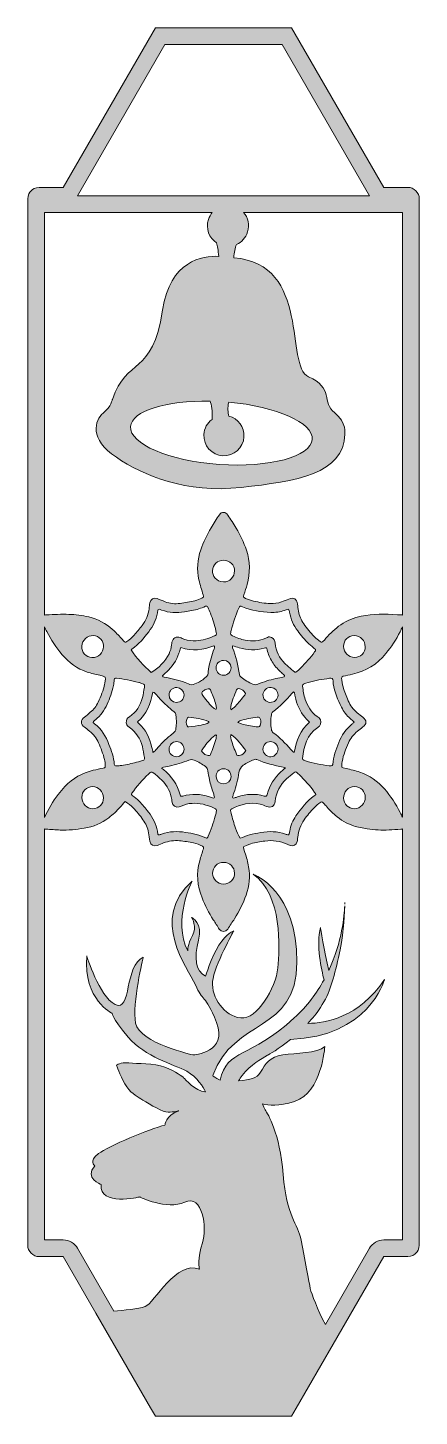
# Model space of a CAD drawing. Header units: centimetres. Extents: x 4.3 to 9.6, y -19.7 to -0.9.
import ezdxf

# ---------------------------------------------------------------- set-up
doc = ezdxf.new("R2010")
doc.units = ezdxf.units.CM
doc.header["$MEASUREMENT"] = 0
doc.layers.add('Layer 1', color=7, linetype='Continuous')

# ---------------------------------------------------------------- blocks, each defined once
blk = doc.blocks.new('block 2')
at = {"layer": 'Layer 1', "true_color": 0x71291b}
h = blk.add_hatch(color=26, dxfattribs=at)
h.dxf.hatch_style = 2
edge = h.paths.add_edge_path()
edge.add_spline(control_points=[(9.486, -3.05), (9.486, -3.05), (9.16, -3.05), (9.16, -3.05), (9.16, -3.05), (7.909, -0.884), (7.909, -0.884), (7.909, -0.884), (6.061, -0.884), (6.061, -0.884), (6.061, -0.884), (4.81, -3.05), (4.81, -3.05), (4.81, -3.05), (4.484, -3.05), (4.484, -3.05), (4.431, -3.05), (4.396, -3.074), (4.374, -3.096), (4.354, -3.116), (4.329, -3.152), (4.329, -3.205), (4.329, -3.205), (4.329, -17.402), (4.329, -17.402), (4.329, -17.487), (4.399, -17.557), (4.484, -17.557), (4.484, -17.557), (4.81, -17.557), (4.81, -17.557), (4.81, -17.557), (5.253, -18.324), (5.253, -18.324), (5.253, -18.324), (5.995, -19.609), (5.995, -19.609), (5.995, -19.609), (6.061, -19.723), (6.061, -19.723), (6.061, -19.723), (7.909, -19.723), (7.909, -19.723), (7.909, -19.723), (7.973, -19.612), (7.973, -19.612), (7.973, -19.612), (8.475, -18.743), (8.475, -18.743), (8.475, -18.743), (9.16, -17.557), (9.16, -17.557), (9.16, -17.557), (9.486, -17.557), (9.486, -17.557), (9.542, -17.557), (9.579, -17.528), (9.595, -17.512), (9.616, -17.491), (9.641, -17.455), (9.641, -17.402), (9.641, -17.402), (9.641, -3.205), (9.641, -3.205), (9.641, -3.119), (9.571, -3.05), (9.486, -3.05)], knot_values=[0, 0, 0, 0, 1, 1, 1, 2, 2, 2, 3, 3, 3, 4, 4, 4, 5, 5, 5, 6, 6, 6, 7, 7, 7, 8, 8, 8, 9, 9, 9, 10, 10, 10, 11, 11, 11, 12, 12, 12, 13, 13, 13, 14, 14, 14, 15, 15, 15, 16, 16, 16, 17, 17, 17, 18, 18, 18, 19, 19, 19, 20, 20, 20, 21, 21, 21, 22, 22, 22, 22], degree=3, periodic=1)
edge = h.paths.add_edge_path()
edge.add_spline(control_points=[(6.191, -1.11), (6.191, -1.11), (7.779, -1.11), (7.779, -1.11), (7.779, -1.11), (8.964, -3.163), (8.964, -3.163), (8.964, -3.163), (8.964, -3.163), (8.965, -3.163), (8.965, -3.163), (5.005, -3.163), (5.005, -3.163), (5.006, -3.163), (5.006, -3.163), (5.006, -3.163), (5.006, -3.163), (6.191, -1.11), (6.191, -1.11)], knot_values=[0, 0, 0, 0, 1, 1, 1, 2, 2, 2, 3, 3, 3, 4, 4, 4, 5, 5, 5, 6, 6, 6, 6], degree=3, periodic=1)
edge = h.paths.add_edge_path()
edge.add_spline(control_points=[(6.975, -6.691), (7.126, -6.699), (7.255, -6.585), (7.263, -6.434), (7.271, -6.301), (7.182, -6.185), (7.057, -6.154), (7.046, -6.107), (7.037, -6.038), (7.056, -5.964), (7.704, -6.022), (8.205, -6.244), (8.189, -6.47), (8.172, -6.705), (7.607, -6.856), (6.926, -6.808), (6.246, -6.76), (5.708, -6.53), (5.724, -6.296), (5.739, -6.083), (6.207, -5.938), (6.803, -5.95), (6.821, -5.997), (6.843, -6.082), (6.829, -6.199), (6.766, -6.245), (6.723, -6.318), (6.719, -6.403), (6.71, -6.553), (6.825, -6.682), (6.975, -6.691)], knot_values=[0, 0, 0, 0, 1, 1, 1, 2, 2, 2, 3, 3, 3, 4, 4, 4, 5, 5, 5, 6, 6, 6, 7, 7, 7, 8, 8, 8, 9, 9, 9, 10, 10, 10, 10], degree=3, periodic=1)
edge = h.paths.add_edge_path()
edge.add_spline(control_points=[(5.136, -9.625), (5.192, -9.643), (5.248, -9.659), (5.306, -9.67), (5.388, -9.686), (5.391, -9.69), (5.377, -9.771), (5.376, -9.777), (5.374, -9.783), (5.372, -9.789), (5.353, -9.874), (5.322, -9.955), (5.284, -10.034), (5.259, -10.088), (5.224, -10.135), (5.178, -10.172), (5.151, -10.194), (5.127, -10.22), (5.097, -10.237), (5.041, -10.271), (5.046, -10.343), (5.096, -10.371), (5.122, -10.386), (5.144, -10.408), (5.168, -10.427), (5.221, -10.47), (5.261, -10.523), (5.289, -10.585), (5.322, -10.659), (5.352, -10.734), (5.371, -10.813), (5.377, -10.839), (5.38, -10.865), (5.381, -10.891), (5.382, -10.918), (5.38, -10.923), (5.354, -10.929), (5.308, -10.939), (5.262, -10.948), (5.218, -10.959), (5.069, -10.997), (4.937, -11.065), (4.833, -11.178), (4.801, -11.213), (4.773, -11.249), (4.743, -11.286), (4.666, -11.381), (4.611, -11.489), (4.555, -11.598), (4.555, -11.598), (4.555, -9.012), (4.555, -9.012), (4.566, -9.034), (4.578, -9.055), (4.589, -9.076), (4.645, -9.189), (4.715, -9.293), (4.796, -9.39), (4.887, -9.499), (4.999, -9.58), (5.136, -9.625)], knot_values=[0, 0, 0, 0, 1, 1, 1, 2, 2, 2, 3, 3, 3, 4, 4, 4, 5, 5, 5, 6, 6, 6, 7, 7, 7, 8, 8, 8, 9, 9, 9, 10, 10, 10, 11, 11, 11, 12, 12, 12, 13, 13, 13, 14, 14, 14, 15, 15, 15, 16, 16, 16, 17, 17, 17, 18, 18, 18, 19, 19, 19, 20, 20, 20, 20], degree=3, periodic=1)
edge = h.paths.add_edge_path()
edge.add_spline(control_points=[(5.063, -9.274), (5.067, -9.191), (5.137, -9.127), (5.22, -9.131), (5.302, -9.135), (5.36, -9.201), (5.357, -9.285), (5.355, -9.356), (5.291, -9.434), (5.2, -9.428), (5.119, -9.425), (5.058, -9.357), (5.063, -9.274)], knot_values=[0, 0, 0, 0, 1, 1, 1, 2, 2, 2, 3, 3, 3, 4, 4, 4, 4], degree=3, periodic=1)
edge = h.paths.add_edge_path()
edge.add_spline(control_points=[(6.45, -10.674), (6.449, -10.73), (6.404, -10.775), (6.35, -10.775), (6.293, -10.776), (6.245, -10.727), (6.246, -10.67), (6.248, -10.616), (6.293, -10.57), (6.347, -10.569), (6.404, -10.569), (6.451, -10.617), (6.45, -10.674)], knot_values=[0, 0, 0, 0, 1, 1, 1, 2, 2, 2, 3, 3, 3, 4, 4, 4, 4], degree=3, periodic=1)
edge = h.paths.add_edge_path()
edge.add_spline(control_points=[(6.346, -10.038), (6.29, -10.037), (6.246, -9.993), (6.246, -9.937), (6.247, -9.88), (6.291, -9.834), (6.351, -9.836), (6.407, -9.838), (6.45, -9.88), (6.45, -9.936), (6.45, -9.995), (6.405, -10.039), (6.346, -10.038)], knot_values=[0, 0, 0, 0, 1, 1, 1, 2, 2, 2, 3, 3, 3, 4, 4, 4, 4], degree=3, periodic=1)
edge = h.paths.add_edge_path()
edge.add_spline(control_points=[(6.248, -10.901), (6.339, -10.882), (6.429, -10.857), (6.515, -10.821), (6.541, -10.81), (6.563, -10.811), (6.589, -10.822), (6.644, -10.844), (6.694, -10.873), (6.74, -10.909), (6.759, -10.925), (6.769, -10.941), (6.773, -10.964), (6.779, -11.006), (6.786, -11.048), (6.795, -11.089), (6.809, -11.15), (6.825, -11.211), (6.848, -11.27), (6.854, -11.286), (6.858, -11.304), (6.862, -11.322), (6.864, -11.33), (6.856, -11.337), (6.848, -11.335), (6.83, -11.33), (6.812, -11.325), (6.796, -11.32), (6.675, -11.279), (6.554, -11.273), (6.432, -11.308), (6.407, -11.316), (6.401, -11.313), (6.396, -11.291), (6.361, -11.15), (6.281, -11.039), (6.17, -10.948), (6.164, -10.943), (6.156, -10.939), (6.143, -10.931), (6.184, -10.908), (6.217, -10.907), (6.248, -10.901)], knot_values=[0, 0, 0, 0, 1, 1, 1, 2, 2, 2, 3, 3, 3, 4, 4, 4, 5, 5, 5, 6, 6, 6, 7, 7, 7, 8, 8, 8, 9, 9, 9, 10, 10, 10, 11, 11, 11, 12, 12, 12, 13, 13, 13, 14, 14, 14, 14], degree=3, periodic=1)
edge = h.paths.add_edge_path()
edge.add_spline(control_points=[(6.49, -10.258), (6.495, -10.248), (6.5, -10.239), (6.512, -10.24), (6.604, -10.25), (6.696, -10.258), (6.781, -10.297), (6.785, -10.299), (6.786, -10.304), (6.788, -10.308), (6.756, -10.329), (6.718, -10.337), (6.681, -10.345), (6.626, -10.356), (6.571, -10.363), (6.515, -10.371), (6.503, -10.373), (6.497, -10.366), (6.492, -10.356), (6.477, -10.324), (6.475, -10.291), (6.49, -10.258)], knot_values=[0, 0, 0, 0, 1, 1, 1, 2, 2, 2, 3, 3, 3, 4, 4, 4, 5, 5, 5, 6, 6, 6, 7, 7, 7, 7], degree=3, periodic=1)
edge = h.paths.add_edge_path()
edge.add_spline(control_points=[(6.807, -10.744), (6.802, -10.756), (6.794, -10.762), (6.779, -10.757), (6.758, -10.75), (6.735, -10.751), (6.718, -10.733), (6.681, -10.694), (6.679, -10.697), (6.712, -10.655), (6.759, -10.594), (6.805, -10.532), (6.866, -10.485), (6.87, -10.481), (6.876, -10.479), (6.881, -10.477), (6.884, -10.48), (6.888, -10.483), (6.888, -10.485), (6.888, -10.5), (6.887, -10.514), (6.884, -10.528), (6.868, -10.603), (6.837, -10.673), (6.807, -10.744)], knot_values=[0, 0, 0, 0, 1, 1, 1, 2, 2, 2, 3, 3, 3, 4, 4, 4, 5, 5, 5, 6, 6, 6, 7, 7, 7, 8, 8, 8, 8], degree=3, periodic=1)
edge = h.paths.add_edge_path()
edge.add_spline(control_points=[(6.986, -10.938), (7.051, -10.939), (7.088, -10.987), (7.087, -11.044), (7.086, -11.1), (7.041, -11.142), (6.985, -11.142), (6.929, -11.141), (6.886, -11.099), (6.884, -11.043), (6.883, -10.992), (6.921, -10.937), (6.986, -10.938)], knot_values=[0, 0, 0, 0, 1, 1, 1, 2, 2, 2, 3, 3, 3, 4, 4, 4, 4], degree=3, periodic=1)
edge = h.paths.add_edge_path()
edge.add_spline(control_points=[(7.085, -10.52), (7.082, -10.506), (7.079, -10.492), (7.086, -10.471), (7.173, -10.532), (7.225, -10.615), (7.286, -10.689), (7.277, -10.711), (7.263, -10.722), (7.25, -10.735), (7.23, -10.755), (7.202, -10.759), (7.178, -10.757), (7.16, -10.755), (7.158, -10.729), (7.151, -10.713), (7.125, -10.65), (7.099, -10.587), (7.085, -10.52)], knot_values=[0, 0, 0, 0, 1, 1, 1, 2, 2, 2, 3, 3, 3, 4, 4, 4, 5, 5, 5, 6, 6, 6, 6], degree=3, periodic=1)
edge = h.paths.add_edge_path()
edge.add_spline(control_points=[(7.181, -10.31), (7.188, -10.295), (7.198, -10.292), (7.207, -10.288), (7.283, -10.259), (7.364, -10.251), (7.444, -10.24), (7.472, -10.236), (7.475, -10.242), (7.485, -10.271), (7.492, -10.291), (7.495, -10.31), (7.488, -10.33), (7.477, -10.363), (7.479, -10.377), (7.429, -10.367), (7.362, -10.355), (7.294, -10.351), (7.228, -10.327), (7.213, -10.322), (7.198, -10.316), (7.181, -10.31)], knot_values=[0, 0, 0, 0, 1, 1, 1, 2, 2, 2, 3, 3, 3, 4, 4, 4, 5, 5, 5, 6, 6, 6, 7, 7, 7, 7], degree=3, periodic=1)
edge = h.paths.add_edge_path()
edge.add_spline(control_points=[(7.11, -11.311), (7.115, -11.296), (7.121, -11.28), (7.126, -11.265), (7.156, -11.175), (7.184, -11.084), (7.194, -10.989), (7.199, -10.944), (7.221, -10.918), (7.254, -10.891), (7.298, -10.856), (7.349, -10.838), (7.398, -10.815), (7.411, -10.808), (7.425, -10.808), (7.439, -10.814), (7.552, -10.864), (7.672, -10.891), (7.793, -10.916), (7.801, -10.917), (7.809, -10.921), (7.824, -10.926), (7.802, -10.946), (7.786, -10.961), (7.769, -10.976), (7.675, -11.06), (7.608, -11.162), (7.578, -11.286), (7.571, -11.312), (7.565, -11.316), (7.539, -11.308), (7.416, -11.272), (7.295, -11.279), (7.175, -11.32), (7.162, -11.324), (7.148, -11.329), (7.135, -11.333), (7.127, -11.335), (7.119, -11.338), (7.112, -11.333), (7.103, -11.327), (7.108, -11.318), (7.11, -11.311)], knot_values=[0, 0, 0, 0, 1, 1, 1, 2, 2, 2, 3, 3, 3, 4, 4, 4, 5, 5, 5, 6, 6, 6, 7, 7, 7, 8, 8, 8, 9, 9, 9, 10, 10, 10, 11, 11, 11, 12, 12, 12, 13, 13, 13, 14, 14, 14, 14], degree=3, periodic=1)
edge = h.paths.add_edge_path()
edge.add_spline(control_points=[(7.623, -10.569), (7.676, -10.569), (7.723, -10.616), (7.725, -10.67), (7.726, -10.724), (7.682, -10.772), (7.628, -10.775), (7.572, -10.778), (7.522, -10.731), (7.52, -10.675), (7.519, -10.619), (7.567, -10.569), (7.623, -10.569)], knot_values=[0, 0, 0, 0, 1, 1, 1, 2, 2, 2, 3, 3, 3, 4, 4, 4, 4], degree=3, periodic=1)
edge = h.paths.add_edge_path()
edge.add_spline(control_points=[(7.52, -9.932), (7.523, -9.875), (7.571, -9.833), (7.63, -9.836), (7.685, -9.839), (7.728, -9.886), (7.725, -9.941), (7.722, -9.999), (7.674, -10.041), (7.615, -10.037), (7.56, -10.034), (7.517, -9.987), (7.52, -9.932)], knot_values=[0, 0, 0, 0, 1, 1, 1, 2, 2, 2, 3, 3, 3, 4, 4, 4, 4], degree=3, periodic=1)
edge = h.paths.add_edge_path()
edge.add_spline(control_points=[(7.661, -10.449), (7.647, -10.437), (7.637, -10.424), (7.634, -10.404), (7.623, -10.338), (7.623, -10.272), (7.634, -10.206), (7.637, -10.189), (7.642, -10.175), (7.656, -10.164), (7.752, -10.093), (7.836, -10.007), (7.913, -9.916), (7.92, -9.908), (7.927, -9.902), (7.934, -9.896), (7.951, -9.901), (7.947, -9.916), (7.951, -9.926), (7.955, -9.935), (7.955, -9.946), (7.957, -9.956), (7.978, -10.063), (8.023, -10.16), (8.093, -10.244), (8.112, -10.265), (8.132, -10.284), (8.153, -10.306), (8.03, -10.415), (7.97, -10.554), (7.946, -10.717), (7.92, -10.704), (7.91, -10.689), (7.898, -10.676), (7.826, -10.593), (7.749, -10.515), (7.661, -10.449)], knot_values=[0, 0, 0, 0, 1, 1, 1, 2, 2, 2, 3, 3, 3, 4, 4, 4, 5, 5, 5, 6, 6, 6, 7, 7, 7, 8, 8, 8, 9, 9, 9, 10, 10, 10, 11, 11, 11, 12, 12, 12, 12], degree=3, periodic=1)
edge = h.paths.add_edge_path()
edge.add_spline(control_points=[(7.802, -9.692), (7.766, -9.7), (7.731, -9.707), (7.695, -9.715), (7.612, -9.733), (7.53, -9.756), (7.453, -9.791), (7.428, -9.802), (7.408, -9.798), (7.384, -9.789), (7.324, -9.768), (7.273, -9.732), (7.223, -9.694), (7.212, -9.685), (7.203, -9.675), (7.201, -9.659), (7.186, -9.534), (7.151, -9.414), (7.109, -9.295), (7.107, -9.29), (7.108, -9.284), (7.105, -9.268), (7.141, -9.279), (7.169, -9.288), (7.197, -9.297), (7.31, -9.331), (7.424, -9.334), (7.538, -9.302), (7.57, -9.293), (7.571, -9.293), (7.578, -9.325), (7.591, -9.384), (7.616, -9.436), (7.646, -9.487), (7.676, -9.538), (7.714, -9.582), (7.757, -9.622), (7.774, -9.637), (7.791, -9.652), (7.807, -9.668), (7.811, -9.671), (7.814, -9.677), (7.814, -9.683), (7.815, -9.691), (7.807, -9.691), (7.802, -9.692)], knot_values=[0, 0, 0, 0, 1, 1, 1, 2, 2, 2, 3, 3, 3, 4, 4, 4, 5, 5, 5, 6, 6, 6, 7, 7, 7, 8, 8, 8, 9, 9, 9, 10, 10, 10, 11, 11, 11, 12, 12, 12, 13, 13, 13, 14, 14, 14, 15, 15, 15, 15], degree=3, periodic=1)
edge = h.paths.add_edge_path()
edge.add_spline(control_points=[(7.163, -9.868), (7.168, -9.854), (7.178, -9.85), (7.191, -9.851), (7.233, -9.856), (7.263, -9.877), (7.285, -9.917), (7.27, -9.945), (7.247, -9.97), (7.226, -9.996), (7.206, -10.021), (7.185, -10.046), (7.163, -10.07), (7.141, -10.095), (7.116, -10.118), (7.088, -10.137), (7.078, -10.12), (7.082, -10.108), (7.084, -10.096), (7.099, -10.017), (7.132, -9.942), (7.163, -9.868)], knot_values=[0, 0, 0, 0, 1, 1, 1, 2, 2, 2, 3, 3, 3, 4, 4, 4, 5, 5, 5, 6, 6, 6, 7, 7, 7, 7], degree=3, periodic=1)
edge = h.paths.add_edge_path()
edge.add_spline(control_points=[(6.99, -9.67), (6.931, -9.673), (6.886, -9.629), (6.884, -9.571), (6.883, -9.521), (6.92, -9.466), (6.987, -9.467), (7.042, -9.467), (7.084, -9.506), (7.087, -9.567), (7.089, -9.622), (7.045, -9.668), (6.99, -9.67)], knot_values=[0, 0, 0, 0, 1, 1, 1, 2, 2, 2, 3, 3, 3, 4, 4, 4, 4], degree=3, periodic=1)
edge = h.paths.add_edge_path()
edge.add_spline(control_points=[(6.886, -10.128), (6.87, -10.133), (6.862, -10.122), (6.853, -10.115), (6.799, -10.069), (6.757, -10.012), (6.713, -9.956), (6.682, -9.915), (6.684, -9.9), (6.726, -9.87), (6.731, -9.867), (6.736, -9.864), (6.742, -9.862), (6.798, -9.842), (6.801, -9.847), (6.819, -9.893), (6.842, -9.951), (6.868, -10.008), (6.881, -10.07), (6.886, -10.089), (6.892, -10.108), (6.886, -10.128)], knot_values=[0, 0, 0, 0, 1, 1, 1, 2, 2, 2, 3, 3, 3, 4, 4, 4, 5, 5, 5, 6, 6, 6, 7, 7, 7, 7], degree=3, periodic=1)
edge = h.paths.add_edge_path()
edge.add_spline(control_points=[(6.857, -9.31), (6.828, -9.394), (6.802, -9.479), (6.785, -9.566), (6.784, -9.574), (6.781, -9.582), (6.78, -9.59), (6.774, -9.621), (6.783, -9.66), (6.758, -9.682), (6.723, -9.714), (6.687, -9.748), (6.64, -9.766), (6.61, -9.777), (6.58, -9.79), (6.55, -9.801), (6.522, -9.79), (6.494, -9.779), (6.466, -9.768), (6.372, -9.735), (6.276, -9.712), (6.179, -9.694), (6.173, -9.693), (6.167, -9.692), (6.161, -9.69), (6.155, -9.687), (6.154, -9.679), (6.158, -9.675), (6.175, -9.658), (6.192, -9.641), (6.211, -9.625), (6.289, -9.555), (6.345, -9.47), (6.381, -9.371), (6.39, -9.346), (6.389, -9.319), (6.408, -9.294), (6.559, -9.346), (6.709, -9.327), (6.854, -9.27), (6.87, -9.284), (6.862, -9.298), (6.857, -9.31)], knot_values=[0, 0, 0, 0, 1, 1, 1, 2, 2, 2, 3, 3, 3, 4, 4, 4, 5, 5, 5, 6, 6, 6, 7, 7, 7, 8, 8, 8, 9, 9, 9, 10, 10, 10, 11, 11, 11, 12, 12, 12, 13, 13, 13, 14, 14, 14, 14], degree=3, periodic=1)
edge = h.paths.add_edge_path()
edge.add_spline(control_points=[(6.286, -10.142), (6.338, -10.184), (6.336, -10.168), (6.341, -10.241), (6.341, -10.249), (6.341, -10.257), (6.343, -10.265), (6.351, -10.291), (6.351, -10.316), (6.344, -10.343), (6.336, -10.371), (6.348, -10.406), (6.328, -10.43), (6.31, -10.452), (6.285, -10.467), (6.264, -10.485), (6.197, -10.542), (6.136, -10.604), (6.079, -10.669), (6.065, -10.685), (6.053, -10.705), (6.028, -10.715), (6.023, -10.69), (6.017, -10.67), (6.012, -10.648), (5.986, -10.52), (5.929, -10.409), (5.832, -10.319), (5.827, -10.316), (5.825, -10.31), (5.819, -10.303), (5.941, -10.195), (6.002, -10.055), (6.025, -9.898), (6.041, -9.895), (6.047, -9.904), (6.054, -9.912), (6.072, -9.931), (6.089, -9.951), (6.106, -9.971), (6.161, -10.033), (6.221, -10.09), (6.286, -10.142)], knot_values=[0, 0, 0, 0, 1, 1, 1, 2, 2, 2, 3, 3, 3, 4, 4, 4, 5, 5, 5, 6, 6, 6, 7, 7, 7, 8, 8, 8, 9, 9, 9, 10, 10, 10, 11, 11, 11, 12, 12, 12, 13, 13, 13, 14, 14, 14, 14], degree=3, periodic=1)
edge = h.paths.add_edge_path()
edge.add_spline(control_points=[(5.991, -10.99), (6.002, -10.982), (6.013, -10.98), (6.024, -10.988), (6.111, -11.052), (6.192, -11.122), (6.241, -11.221), (6.262, -11.263), (6.278, -11.306), (6.282, -11.354), (6.283, -11.368), (6.287, -11.382), (6.287, -11.396), (6.289, -11.433), (6.344, -11.469), (6.384, -11.456), (6.393, -11.453), (6.403, -11.449), (6.412, -11.445), (6.508, -11.401), (6.607, -11.396), (6.708, -11.42), (6.759, -11.432), (6.809, -11.45), (6.857, -11.471), (6.889, -11.484), (6.892, -11.491), (6.886, -11.527), (6.883, -11.545), (6.879, -11.562), (6.874, -11.58), (6.846, -11.673), (6.818, -11.766), (6.777, -11.854), (6.773, -11.863), (6.77, -11.873), (6.761, -11.878), (6.759, -11.879), (6.756, -11.88), (6.755, -11.879), (6.664, -11.837), (6.567, -11.816), (6.469, -11.801), (6.36, -11.785), (6.252, -11.785), (6.146, -11.824), (6.133, -11.829), (6.12, -11.836), (6.104, -11.835), (6.09, -11.823), (6.091, -11.803), (6.088, -11.786), (6.071, -11.688), (6.026, -11.603), (5.966, -11.525), (5.927, -11.474), (5.886, -11.423), (5.84, -11.377), (5.811, -11.349), (5.779, -11.324), (5.747, -11.3), (5.736, -11.292), (5.731, -11.283), (5.741, -11.27), (5.808, -11.176), (5.884, -11.09), (5.968, -11.01), (5.975, -11.002), (5.983, -10.997), (5.991, -10.99)], knot_values=[0, 0, 0, 0, 1, 1, 1, 2, 2, 2, 3, 3, 3, 4, 4, 4, 5, 5, 5, 6, 6, 6, 7, 7, 7, 8, 8, 8, 9, 9, 9, 10, 10, 10, 11, 11, 11, 12, 12, 12, 13, 13, 13, 14, 14, 14, 15, 15, 15, 16, 16, 16, 17, 17, 17, 18, 18, 18, 19, 19, 19, 20, 20, 20, 21, 21, 21, 22, 22, 22, 23, 23, 23, 23], degree=3, periodic=1)
edge = h.paths.add_edge_path()
edge.add_spline(control_points=[(6.987, -12.209), (7.069, -12.209), (7.134, -12.272), (7.135, -12.353), (7.137, -12.436), (7.069, -12.503), (6.984, -12.502), (6.903, -12.501), (6.837, -12.437), (6.836, -12.357), (6.835, -12.273), (6.901, -12.208), (6.987, -12.209)], knot_values=[0, 0, 0, 0, 1, 1, 1, 2, 2, 2, 3, 3, 3, 4, 4, 4, 4], degree=3, periodic=1)
edge = h.paths.add_edge_path()
edge.add_spline(control_points=[(7.088, -11.539), (7.086, -11.527), (7.083, -11.515), (7.082, -11.504), (7.081, -11.493), (7.085, -11.484), (7.096, -11.48), (7.22, -11.424), (7.346, -11.385), (7.483, -11.418), (7.513, -11.425), (7.541, -11.438), (7.569, -11.449), (7.63, -11.473), (7.681, -11.445), (7.686, -11.38), (7.696, -11.256), (7.753, -11.157), (7.842, -11.075), (7.874, -11.046), (7.907, -11.019), (7.94, -10.993), (7.962, -10.977), (7.966, -10.978), (7.988, -10.996), (7.995, -11.002), (8.003, -11.009), (8.01, -11.016), (8.087, -11.091), (8.159, -11.17), (8.221, -11.258), (8.241, -11.286), (8.242, -11.288), (8.216, -11.306), (8.114, -11.379), (8.039, -11.477), (7.968, -11.578), (7.925, -11.64), (7.896, -11.709), (7.884, -11.784), (7.881, -11.802), (7.879, -11.82), (7.868, -11.834), (7.851, -11.836), (7.839, -11.829), (7.825, -11.825), (7.716, -11.785), (7.604, -11.784), (7.491, -11.804), (7.439, -11.813), (7.386, -11.819), (7.336, -11.835), (7.294, -11.848), (7.253, -11.865), (7.209, -11.881), (7.184, -11.837), (7.165, -11.79), (7.149, -11.742), (7.125, -11.676), (7.103, -11.608), (7.088, -11.539)], knot_values=[0, 0, 0, 0, 1, 1, 1, 2, 2, 2, 3, 3, 3, 4, 4, 4, 5, 5, 5, 6, 6, 6, 7, 7, 7, 8, 8, 8, 9, 9, 9, 10, 10, 10, 11, 11, 11, 12, 12, 12, 13, 13, 13, 14, 14, 14, 15, 15, 15, 16, 16, 16, 17, 17, 17, 18, 18, 18, 19, 19, 19, 20, 20, 20, 20], degree=3, periodic=1)
edge = h.paths.add_edge_path()
edge.add_spline(control_points=[(8.097, -10.831), (8.089, -10.829), (8.082, -10.825), (8.074, -10.822), (8.064, -10.818), (8.057, -10.81), (8.058, -10.799), (8.075, -10.633), (8.116, -10.479), (8.263, -10.376), (8.271, -10.371), (8.279, -10.365), (8.286, -10.358), (8.315, -10.327), (8.314, -10.277), (8.283, -10.248), (8.274, -10.24), (8.264, -10.234), (8.254, -10.227), (8.174, -10.168), (8.123, -10.089), (8.093, -9.996), (8.075, -9.939), (8.066, -9.878), (8.058, -9.818), (8.056, -9.801), (8.063, -9.791), (8.078, -9.786), (8.086, -9.783), (8.093, -9.78), (8.101, -9.777), (8.194, -9.751), (8.288, -9.726), (8.385, -9.717), (8.41, -9.715), (8.439, -9.696), (8.46, -9.715), (8.478, -9.73), (8.469, -9.761), (8.473, -9.784), (8.495, -9.897), (8.535, -10.002), (8.586, -10.104), (8.616, -10.162), (8.655, -10.213), (8.705, -10.256), (8.722, -10.271), (8.738, -10.286), (8.759, -10.305), (8.745, -10.317), (8.737, -10.325), (8.727, -10.333), (8.644, -10.399), (8.589, -10.485), (8.55, -10.583), (8.512, -10.679), (8.475, -10.775), (8.467, -10.879), (8.466, -10.891), (8.459, -10.898), (8.447, -10.898), (8.437, -10.899), (8.427, -10.898), (8.417, -10.897), (8.308, -10.885), (8.202, -10.862), (8.097, -10.831)], knot_values=[0, 0, 0, 0, 1, 1, 1, 2, 2, 2, 3, 3, 3, 4, 4, 4, 5, 5, 5, 6, 6, 6, 7, 7, 7, 8, 8, 8, 9, 9, 9, 10, 10, 10, 11, 11, 11, 12, 12, 12, 13, 13, 13, 14, 14, 14, 15, 15, 15, 16, 16, 16, 17, 17, 17, 18, 18, 18, 19, 19, 19, 20, 20, 20, 21, 21, 21, 22, 22, 22, 22], degree=3, periodic=1)
edge = h.paths.add_edge_path()
edge.add_spline(control_points=[(8.221, -9.352), (8.165, -9.432), (8.099, -9.503), (8.031, -9.573), (8.012, -9.593), (7.992, -9.613), (7.966, -9.628), (7.949, -9.627), (7.937, -9.615), (7.925, -9.605), (7.888, -9.574), (7.85, -9.544), (7.816, -9.509), (7.742, -9.433), (7.694, -9.343), (7.687, -9.235), (7.685, -9.199), (7.671, -9.173), (7.638, -9.158), (7.619, -9.148), (7.6, -9.144), (7.58, -9.155), (7.573, -9.159), (7.565, -9.162), (7.558, -9.165), (7.468, -9.206), (7.375, -9.212), (7.279, -9.193), (7.22, -9.181), (7.163, -9.16), (7.107, -9.135), (7.081, -9.122), (7.078, -9.116), (7.084, -9.087), (7.085, -9.079), (7.088, -9.072), (7.089, -9.064), (7.115, -8.959), (7.148, -8.858), (7.193, -8.76), (7.207, -8.727), (7.21, -8.726), (7.242, -8.74), (7.365, -8.792), (7.494, -8.812), (7.626, -8.818), (7.69, -8.821), (7.751, -8.809), (7.811, -8.789), (7.828, -8.784), (7.845, -8.777), (7.865, -8.771), (7.878, -8.786), (7.88, -8.8), (7.882, -8.814), (7.896, -8.908), (7.936, -8.991), (7.992, -9.067), (8.038, -9.129), (8.086, -9.189), (8.142, -9.242), (8.172, -9.269), (8.204, -9.294), (8.234, -9.319), (8.239, -9.335), (8.227, -9.342), (8.221, -9.352)], knot_values=[0, 0, 0, 0, 1, 1, 1, 2, 2, 2, 3, 3, 3, 4, 4, 4, 5, 5, 5, 6, 6, 6, 7, 7, 7, 8, 8, 8, 9, 9, 9, 10, 10, 10, 11, 11, 11, 12, 12, 12, 13, 13, 13, 14, 14, 14, 15, 15, 15, 16, 16, 16, 17, 17, 17, 18, 18, 18, 19, 19, 19, 20, 20, 20, 21, 21, 21, 22, 22, 22, 22], degree=3, periodic=1)
edge = h.paths.add_edge_path()
edge.add_spline(control_points=[(6.984, -8.402), (6.884, -8.4), (6.833, -8.32), (6.836, -8.251), (6.839, -8.169), (6.903, -8.108), (6.987, -8.109), (7.07, -8.109), (7.135, -8.172), (7.135, -8.253), (7.135, -8.34), (7.068, -8.403), (6.984, -8.402)], knot_values=[0, 0, 0, 0, 1, 1, 1, 2, 2, 2, 3, 3, 3, 4, 4, 4, 4], degree=3, periodic=1)
edge = h.paths.add_edge_path()
edge.add_spline(control_points=[(6.883, -9.066), (6.886, -9.08), (6.887, -9.094), (6.888, -9.109), (6.889, -9.117), (6.884, -9.124), (6.877, -9.128), (6.872, -9.132), (6.866, -9.134), (6.86, -9.136), (6.782, -9.171), (6.702, -9.197), (6.616, -9.203), (6.559, -9.207), (6.503, -9.198), (6.449, -9.179), (6.432, -9.173), (6.415, -9.165), (6.399, -9.158), (6.344, -9.136), (6.297, -9.163), (6.286, -9.221), (6.284, -9.232), (6.283, -9.245), (6.281, -9.257), (6.278, -9.3), (6.264, -9.339), (6.246, -9.378), (6.201, -9.473), (6.1, -9.579), (6.003, -9.63), (5.901, -9.54), (5.809, -9.439), (5.732, -9.325), (5.737, -9.319), (5.739, -9.315), (5.742, -9.313), (5.834, -9.25), (5.904, -9.166), (5.97, -9.079), (6.029, -9.003), (6.073, -8.919), (6.088, -8.822), (6.09, -8.806), (6.095, -8.791), (6.1, -8.775), (6.117, -8.769), (6.132, -8.779), (6.146, -8.784), (6.247, -8.823), (6.35, -8.825), (6.456, -8.808), (6.522, -8.798), (6.588, -8.789), (6.652, -8.769), (6.683, -8.759), (6.712, -8.746), (6.742, -8.734), (6.756, -8.729), (6.766, -8.732), (6.772, -8.746), (6.784, -8.774), (6.796, -8.801), (6.808, -8.829), (6.84, -8.906), (6.861, -8.986), (6.883, -9.066)], knot_values=[0, 0, 0, 0, 1, 1, 1, 2, 2, 2, 3, 3, 3, 4, 4, 4, 5, 5, 5, 6, 6, 6, 7, 7, 7, 8, 8, 8, 9, 9, 9, 10, 10, 10, 11, 11, 11, 12, 12, 12, 13, 13, 13, 14, 14, 14, 15, 15, 15, 16, 16, 16, 17, 17, 17, 18, 18, 18, 19, 19, 19, 20, 20, 20, 21, 21, 21, 22, 22, 22, 22], degree=3, periodic=1)
edge = h.paths.add_edge_path()
edge.add_spline(control_points=[(5.834, -9.766), (5.848, -9.769), (5.861, -9.774), (5.875, -9.779), (5.919, -9.794), (5.916, -9.795), (5.911, -9.834), (5.905, -9.88), (5.897, -9.926), (5.885, -9.971), (5.856, -10.078), (5.802, -10.169), (5.709, -10.232), (5.679, -10.252), (5.663, -10.277), (5.666, -10.313), (5.668, -10.334), (5.675, -10.352), (5.693, -10.365), (5.698, -10.368), (5.703, -10.372), (5.707, -10.375), (5.8, -10.44), (5.856, -10.529), (5.884, -10.636), (5.897, -10.685), (5.904, -10.735), (5.912, -10.785), (5.916, -10.811), (5.912, -10.817), (5.887, -10.825), (5.851, -10.837), (5.814, -10.848), (5.777, -10.857), (5.712, -10.873), (5.647, -10.886), (5.581, -10.895), (5.565, -10.897), (5.548, -10.898), (5.532, -10.898), (5.512, -10.899), (5.504, -10.893), (5.503, -10.875), (5.497, -10.781), (5.463, -10.694), (5.431, -10.607), (5.39, -10.497), (5.33, -10.401), (5.236, -10.327), (5.23, -10.321), (5.225, -10.316), (5.217, -10.308), (5.223, -10.289), (5.236, -10.282), (5.247, -10.273), (5.318, -10.216), (5.37, -10.144), (5.406, -10.062), (5.441, -9.98), (5.475, -9.898), (5.492, -9.81), (5.497, -9.784), (5.499, -9.758), (5.503, -9.732), (5.506, -9.712), (5.512, -9.707), (5.531, -9.709), (5.633, -9.719), (5.734, -9.74), (5.834, -9.766)], knot_values=[0, 0, 0, 0, 1, 1, 1, 2, 2, 2, 3, 3, 3, 4, 4, 4, 5, 5, 5, 6, 6, 6, 7, 7, 7, 8, 8, 8, 9, 9, 9, 10, 10, 10, 11, 11, 11, 12, 12, 12, 13, 13, 13, 14, 14, 14, 15, 15, 15, 16, 16, 16, 17, 17, 17, 18, 18, 18, 19, 19, 19, 20, 20, 20, 21, 21, 21, 22, 22, 22, 23, 23, 23, 23], degree=3, periodic=1)
edge = h.paths.add_edge_path()
edge.add_spline(control_points=[(5.357, -11.332), (5.357, -11.415), (5.293, -11.48), (5.212, -11.48), (5.131, -11.48), (5.063, -11.41), (5.063, -11.327), (5.062, -11.246), (5.128, -11.179), (5.208, -11.179), (5.289, -11.18), (5.356, -11.249), (5.357, -11.332)], knot_values=[0, 0, 0, 0, 1, 1, 1, 2, 2, 2, 3, 3, 3, 4, 4, 4, 4], degree=3, periodic=1)
edge = h.paths.add_edge_path()
edge.add_spline(control_points=[(9.415, -17.331), (9.415, -17.331), (9.16, -17.331), (9.16, -17.331), (9.079, -17.331), (9.005, -17.374), (8.964, -17.444), (8.964, -17.444), (8.367, -18.479), (8.367, -18.479), (8.265, -18.279), (8.177, -18.061), (8.163, -17.991), (8.147, -17.914), (8.08, -17.569), (8.038, -17.336), (7.995, -17.102), (7.839, -17.017), (7.794, -16.444), (7.749, -15.87), (7.587, -15.63), (7.551, -15.564), (7.54, -15.543), (7.53, -15.516), (7.513, -15.485), (7.599, -15.502), (7.727, -15.523), (7.948, -15.451), (8.322, -15.329), (8.359, -14.708), (8.359, -14.708), (8.258, -14.801), (7.966, -14.793), (7.789, -14.819), (7.611, -14.846), (7.555, -14.944), (7.489, -15.053), (7.427, -15.153), (7.357, -15.15), (7.189, -15.174), (7.204, -15.149), (7.221, -15.123), (7.24, -15.098), (7.357, -14.945), (7.493, -14.877), (7.583, -14.826), (7.598, -14.817), (7.733, -14.739), (7.894, -14.61), (8.944, -14.574), (9.165, -13.819), (9.171, -13.795), (8.824, -14.314), (8.367, -14.391), (8.13, -14.392), (8.192, -14.326), (8.252, -14.254), (8.302, -14.176), (8.435, -13.974), (8.477, -13.791), (8.545, -13.497), (8.608, -13.22), (8.627, -12.979), (8.629, -12.798), (8.625, -12.922), (8.595, -13.283), (8.414, -13.673), (8.351, -13.416), (8.3, -13.09), (8.3, -13.09), (8.241, -13.333), (8.313, -13.663), (8.349, -13.801), (8.252, -13.979), (8.121, -14.158), (7.945, -14.319), (7.34, -14.873), (7.032, -14.736), (6.939, -15.162), (6.873, -15.137), (6.841, -15.101), (6.841, -15.101), (7.122, -14.31), (7.977, -14.533), (7.982, -13.561), (7.988, -12.605), (7.406, -12.374), (7.388, -12.367), (7.786, -12.654), (7.749, -13.37), (7.722, -13.641), (7.696, -13.912), (7.44, -14.344), (7.218, -14.318), (6.997, -14.293), (6.818, -14.042), (6.838, -13.825), (6.858, -13.608), (7.125, -13.138), (7.125, -13.138), (7.125, -13.138), (7.025, -13.166), (6.922, -13.333), (6.818, -13.5), (6.741, -13.754), (6.741, -13.754), (6.599, -13.678), (6.586, -13.5), (6.646, -13.263), (6.704, -13.033), (6.563, -12.96), (6.553, -12.955), (6.559, -12.965), (6.628, -13.081), (6.563, -13.2), (6.496, -13.325), (6.501, -13.407), (6.501, -13.407), (6.286, -13.001), (6.56, -12.461), (6.56, -12.461), (5.974, -12.982), (6.5, -13.632), (6.603, -13.87), (6.707, -14.109), (6.727, -13.974), (6.89, -14.38), (7.053, -14.786), (6.575, -14.82), (6.575, -14.82), (6.575, -14.82), (5.845, -14.661), (5.793, -14.39), (5.741, -14.119), (5.897, -13.496), (5.897, -13.496), (5.64, -13.594), (5.739, -14.253), (5.516, -14.137), (5.293, -14.022), (5.13, -13.476), (5.13, -13.476), (5.082, -14.077), (5.476, -14.257), (5.476, -14.257), (5.476, -14.257), (5.458, -14.302), (5.692, -14.578), (5.925, -14.854), (6.301, -14.942), (6.488, -15.043), (6.631, -15.121), (6.711, -15.261), (6.74, -15.322), (6.737, -15.323), (6.734, -15.322), (6.731, -15.322), (6.615, -15.315), (6.455, -15.146), (6.444, -15.13), (6.433, -15.114), (6.342, -15.049), (6.189, -14.988), (6.037, -14.927), (5.818, -14.943), (5.701, -14.929), (5.584, -14.916), (5.532, -14.96), (5.532, -14.96), (5.532, -14.96), (5.577, -15.089), (5.646, -15.211), (5.715, -15.333), (5.804, -15.377), (5.864, -15.416), (5.924, -15.457), (6.122, -15.577), (6.204, -15.592), (6.281, -15.606), (6.368, -15.58), (6.377, -15.577), (6.195, -15.651), (6.191, -15.772), (6.191, -15.772), (5.978, -15.825), (5.429, -16.056), (5.288, -16.16), (5.147, -16.263), (5.238, -16.324), (5.238, -16.324), (5.089, -16.489), (5.323, -16.579), (5.323, -16.579), (5.296, -16.882), (5.848, -16.747), (5.848, -16.747), (5.848, -16.747), (6.217, -16.93), (6.459, -16.818), (6.7, -16.707), (6.768, -17.169), (6.699, -17.37), (6.629, -17.571), (6.658, -17.729), (6.658, -17.729), (6.353, -17.593), (6.042, -18.19), (5.92, -18.236), (5.837, -18.266), (5.626, -18.286), (5.497, -18.295), (5.497, -18.295), (5.006, -17.444), (5.006, -17.444), (4.966, -17.374), (4.891, -17.331), (4.81, -17.331), (4.81, -17.331), (4.555, -17.331), (4.555, -17.331), (4.555, -17.331), (4.555, -11.755), (4.555, -11.755), (4.562, -11.757), (4.568, -11.759), (4.576, -11.759), (4.641, -11.759), (4.705, -11.766), (4.77, -11.769), (4.88, -11.774), (4.989, -11.762), (5.096, -11.744), (5.218, -11.724), (5.33, -11.679), (5.428, -11.603), (5.484, -11.559), (5.536, -11.511), (5.583, -11.458), (5.605, -11.433), (5.626, -11.409), (5.65, -11.383), (5.694, -11.41), (5.729, -11.437), (5.76, -11.469), (5.808, -11.519), (5.852, -11.572), (5.892, -11.629), (5.929, -11.682), (5.957, -11.74), (5.967, -11.806), (5.973, -11.844), (5.98, -11.882), (5.986, -11.92), (5.995, -11.973), (6.037, -11.998), (6.088, -11.978), (6.117, -11.967), (6.144, -11.955), (6.172, -11.944), (6.242, -11.917), (6.313, -11.909), (6.387, -11.915), (6.452, -11.92), (6.515, -11.932), (6.578, -11.945), (6.62, -11.954), (6.66, -11.969), (6.698, -11.989), (6.716, -11.998), (6.718, -12.003), (6.713, -12.022), (6.696, -12.076), (6.678, -12.13), (6.663, -12.185), (6.615, -12.357), (6.628, -12.525), (6.694, -12.69), (6.736, -12.794), (6.785, -12.894), (6.846, -12.987), (6.873, -13.029), (6.901, -13.072), (6.927, -13.115), (6.95, -13.157), (7.02, -13.157), (7.044, -13.116), (7.073, -13.067), (7.104, -13.02), (7.135, -12.972), (7.199, -12.871), (7.251, -12.764), (7.291, -12.651), (7.335, -12.526), (7.349, -12.399), (7.326, -12.268), (7.314, -12.202), (7.296, -12.138), (7.276, -12.074), (7.248, -11.984), (7.234, -12.006), (7.328, -11.965), (7.337, -11.962), (7.347, -11.958), (7.357, -11.955), (7.419, -11.937), (7.483, -11.927), (7.547, -11.918), (7.652, -11.903), (7.752, -11.919), (7.849, -11.963), (7.862, -11.969), (7.875, -11.975), (7.888, -11.98), (7.933, -11.996), (7.974, -11.973), (7.984, -11.927), (7.989, -11.907), (7.99, -11.886), (7.993, -11.866), (8.004, -11.781), (8.028, -11.7), (8.079, -11.629), (8.121, -11.572), (8.165, -11.517), (8.215, -11.466), (8.242, -11.438), (8.272, -11.415), (8.304, -11.393), (8.314, -11.386), (8.323, -11.385), (8.331, -11.394), (8.346, -11.41), (8.361, -11.427), (8.376, -11.443), (8.414, -11.488), (8.456, -11.529), (8.501, -11.568), (8.575, -11.632), (8.657, -11.682), (8.751, -11.712), (8.811, -11.732), (8.872, -11.744), (8.934, -11.753), (9.033, -11.766), (9.132, -11.774), (9.231, -11.768), (9.283, -11.764), (9.336, -11.76), (9.389, -11.759), (9.398, -11.759), (9.407, -11.757), (9.415, -11.754), (9.415, -11.754), (9.415, -17.331), (9.415, -17.331)], knot_values=[0, 0, 0, 0, 1, 1, 1, 2, 2, 2, 3, 3, 3, 4, 4, 4, 5, 5, 5, 6, 6, 6, 7, 7, 7, 8, 8, 8, 9, 9, 9, 10, 10, 10, 11, 11, 11, 12, 12, 12, 13, 13, 13, 14, 14, 14, 15, 15, 15, 16, 16, 16, 17, 17, 17, 18, 18, 18, 19, 19, 19, 20, 20, 20, 21, 21, 21, 22, 22, 22, 23, 23, 23, 24, 24, 24, 25, 25, 25, 26, 26, 26, 27, 27, 27, 28, 28, 28, 29, 29, 29, 30, 30, 30, 31, 31, 31, 32, 32, 32, 33, 33, 33, 34, 34, 34, 35, 35, 35, 36, 36, 36, 37, 37, 37, 38, 38, 38, 39, 39, 39, 40, 40, 40, 41, 41, 41, 42, 42, 42, 43, 43, 43, 44, 44, 44, 45, 45, 45, 46, 46, 46, 47, 47, 47, 48, 48, 48, 49, 49, 49, 50, 50, 50, 51, 51, 51, 52, 52, 52, 53, 53, 53, 54, 54, 54, 55, 55, 55, 56, 56, 56, 57, 57, 57, 58, 58, 58, 59, 59, 59, 60, 60, 60, 61, 61, 61, 62, 62, 62, 63, 63, 63, 64, 64, 64, 65, 65, 65, 66, 66, 66, 67, 67, 67, 68, 68, 68, 69, 69, 69, 70, 70, 70, 71, 71, 71, 72, 72, 72, 73, 73, 73, 74, 74, 74, 75, 75, 75, 76, 76, 76, 77, 77, 77, 78, 78, 78, 79, 79, 79, 80, 80, 80, 81, 81, 81, 82, 82, 82, 83, 83, 83, 84, 84, 84, 85, 85, 85, 86, 86, 86, 87, 87, 87, 88, 88, 88, 89, 89, 89, 90, 90, 90, 91, 91, 91, 92, 92, 92, 93, 93, 93, 94, 94, 94, 95, 95, 95, 96, 96, 96, 97, 97, 97, 98, 98, 98, 99, 99, 99, 100, 100, 100, 101, 101, 101, 102, 102, 102, 103, 103, 103, 104, 104, 104, 105, 105, 105, 106, 106, 106, 107, 107, 107, 108, 108, 108, 109, 109, 109, 110, 110, 110, 111, 111, 111, 112, 112, 112, 113, 113, 113, 114, 114, 114, 115, 115, 115, 116, 116, 116, 117, 117, 117, 118, 118, 118, 118], degree=3, periodic=1)
edge = h.paths.add_edge_path()
edge.add_spline(control_points=[(8.614, -11.335), (8.612, -11.253), (8.679, -11.181), (8.76, -11.18), (8.852, -11.179), (8.91, -11.254), (8.908, -11.325), (8.909, -11.408), (8.843, -11.478), (8.762, -11.48), (8.682, -11.482), (8.615, -11.417), (8.614, -11.335)], knot_values=[0, 0, 0, 0, 1, 1, 1, 2, 2, 2, 3, 3, 3, 4, 4, 4, 4], degree=3, periodic=1)
edge = h.paths.add_edge_path()
edge.add_spline(control_points=[(9.415, -11.595), (9.404, -11.575), (9.393, -11.554), (9.383, -11.533), (9.324, -11.417), (9.252, -11.309), (9.168, -11.21), (9.078, -11.105), (8.967, -11.029), (8.836, -10.984), (8.774, -10.963), (8.712, -10.947), (8.648, -10.935), (8.578, -10.921), (8.586, -10.924), (8.592, -10.856), (8.592, -10.851), (8.594, -10.845), (8.595, -10.839), (8.612, -10.75), (8.645, -10.668), (8.681, -10.587), (8.709, -10.525), (8.749, -10.471), (8.802, -10.429), (8.826, -10.41), (8.849, -10.391), (8.873, -10.372), (8.931, -10.327), (8.932, -10.283), (8.875, -10.239), (8.85, -10.219), (8.825, -10.199), (8.8, -10.178), (8.745, -10.134), (8.705, -10.078), (8.677, -10.014), (8.65, -9.953), (8.626, -9.891), (8.608, -9.827), (8.597, -9.788), (8.589, -9.748), (8.588, -9.707), (8.588, -9.693), (8.594, -9.685), (8.609, -9.682), (8.65, -9.673), (8.692, -9.665), (8.733, -9.655), (8.917, -9.613), (9.071, -9.523), (9.189, -9.374), (9.263, -9.282), (9.328, -9.185), (9.381, -9.079), (9.392, -9.057), (9.403, -9.035), (9.415, -9.013), (9.415, -9.013), (9.415, -11.595), (9.415, -11.595)], knot_values=[0, 0, 0, 0, 1, 1, 1, 2, 2, 2, 3, 3, 3, 4, 4, 4, 5, 5, 5, 6, 6, 6, 7, 7, 7, 8, 8, 8, 9, 9, 9, 10, 10, 10, 11, 11, 11, 12, 12, 12, 13, 13, 13, 14, 14, 14, 15, 15, 15, 16, 16, 16, 17, 17, 17, 18, 18, 18, 19, 19, 19, 20, 20, 20, 20], degree=3, periodic=1)
edge = h.paths.add_edge_path()
edge.add_spline(control_points=[(8.614, -9.278), (8.613, -9.195), (8.676, -9.131), (8.758, -9.131), (8.842, -9.131), (8.907, -9.197), (8.908, -9.282), (8.908, -9.365), (8.846, -9.428), (8.764, -9.428), (8.681, -9.428), (8.614, -9.361), (8.614, -9.278)], knot_values=[0, 0, 0, 0, 1, 1, 1, 2, 2, 2, 3, 3, 3, 4, 4, 4, 4], degree=3, periodic=1)
edge = h.paths.add_edge_path()
edge.add_spline(control_points=[(9.392, -8.849), (9.376, -8.849), (9.36, -8.85), (9.344, -8.849), (9.18, -8.835), (9.016, -8.837), (8.854, -8.869), (8.754, -8.889), (8.66, -8.924), (8.575, -8.983), (8.5, -9.036), (8.435, -9.099), (8.374, -9.168), (8.311, -9.239), (8.331, -9.235), (8.252, -9.177), (8.239, -9.168), (8.228, -9.156), (8.216, -9.145), (8.164, -9.091), (8.116, -9.033), (8.074, -8.971), (8.038, -8.919), (8.012, -8.862), (8.003, -8.799), (7.998, -8.766), (7.993, -8.734), (7.988, -8.703), (7.977, -8.631), (7.938, -8.609), (7.872, -8.636), (7.839, -8.649), (7.804, -8.661), (7.77, -8.674), (7.722, -8.692), (7.673, -8.699), (7.621, -8.697), (7.544, -8.695), (7.469, -8.679), (7.394, -8.663), (7.356, -8.655), (7.32, -8.642), (7.285, -8.626), (7.252, -8.61), (7.252, -8.61), (7.262, -8.577), (7.277, -8.53), (7.292, -8.484), (7.305, -8.437), (7.349, -8.281), (7.349, -8.125), (7.296, -7.971), (7.26, -7.868), (7.215, -7.768), (7.158, -7.675), (7.12, -7.614), (7.082, -7.555), (7.044, -7.495), (7.016, -7.45), (6.957, -7.448), (6.929, -7.492), (6.891, -7.55), (6.855, -7.608), (6.818, -7.667), (6.76, -7.762), (6.713, -7.863), (6.677, -7.968), (6.631, -8.101), (6.621, -8.236), (6.652, -8.375), (6.667, -8.444), (6.688, -8.512), (6.709, -8.579), (6.719, -8.609), (6.719, -8.611), (6.689, -8.624), (6.659, -8.637), (6.629, -8.651), (6.598, -8.658), (6.531, -8.673), (6.464, -8.686), (6.395, -8.695), (6.327, -8.704), (6.258, -8.697), (6.192, -8.672), (6.156, -8.658), (6.121, -8.643), (6.085, -8.63), (6.037, -8.612), (5.995, -8.637), (5.986, -8.687), (5.982, -8.713), (5.978, -8.74), (5.975, -8.766), (5.964, -8.85), (5.934, -8.926), (5.882, -8.994), (5.847, -9.038), (5.811, -9.082), (5.774, -9.125), (5.745, -9.159), (5.71, -9.187), (5.673, -9.212), (5.653, -9.225), (5.649, -9.225), (5.632, -9.207), (5.62, -9.193), (5.608, -9.179), (5.596, -9.166), (5.559, -9.124), (5.521, -9.086), (5.48, -9.049), (5.386, -8.965), (5.279, -8.907), (5.156, -8.878), (5.067, -8.857), (4.977, -8.845), (4.886, -8.843), (4.785, -8.84), (4.684, -8.844), (4.583, -8.849), (4.572, -8.849), (4.563, -8.852), (4.555, -8.855), (4.555, -8.855), (4.555, -3.389), (4.555, -3.389), (4.555, -3.389), (6.833, -3.389), (6.833, -3.389), (6.81, -3.417), (6.791, -3.449), (6.78, -3.486), (6.741, -3.608), (6.79, -3.736), (6.892, -3.803), (6.9, -3.84), (6.913, -3.908), (6.922, -3.986), (6.703, -3.976), (6.258, -4.042), (6.157, -4.716), (6.022, -5.618), (5.668, -5.349), (5.477, -5.927), (5.477, -5.927), (5.464, -6.019), (5.352, -6.114), (5.239, -6.208), (5.158, -6.464), (5.531, -6.712), (5.903, -6.959), (6.475, -7.205), (7.225, -7.121), (7.975, -7.037), (8.618, -6.938), (8.631, -6.399), (8.631, -6.399), (8.661, -6.238), (8.491, -6.106), (8.321, -5.974), (8.476, -5.761), (8.139, -5.618), (7.811, -5.478), (8.182, -4.088), (7.123, -4.005), (7.131, -3.935), (7.142, -3.869), (7.161, -3.825), (7.231, -3.793), (7.287, -3.733), (7.312, -3.654), (7.342, -3.559), (7.318, -3.46), (7.258, -3.389), (7.258, -3.389), (9.415, -3.389), (9.415, -3.389), (9.415, -3.389), (9.415, -8.854), (9.415, -8.854), (9.408, -8.851), (9.4, -8.849), (9.392, -8.849)], knot_values=[0, 0, 0, 0, 1, 1, 1, 2, 2, 2, 3, 3, 3, 4, 4, 4, 5, 5, 5, 6, 6, 6, 7, 7, 7, 8, 8, 8, 9, 9, 9, 10, 10, 10, 11, 11, 11, 12, 12, 12, 13, 13, 13, 14, 14, 14, 15, 15, 15, 16, 16, 16, 17, 17, 17, 18, 18, 18, 19, 19, 19, 20, 20, 20, 21, 21, 21, 22, 22, 22, 23, 23, 23, 24, 24, 24, 25, 25, 25, 26, 26, 26, 27, 27, 27, 28, 28, 28, 29, 29, 29, 30, 30, 30, 31, 31, 31, 32, 32, 32, 33, 33, 33, 34, 34, 34, 35, 35, 35, 36, 36, 36, 37, 37, 37, 38, 38, 38, 39, 39, 39, 40, 40, 40, 41, 41, 41, 42, 42, 42, 43, 43, 43, 44, 44, 44, 45, 45, 45, 46, 46, 46, 47, 47, 47, 48, 48, 48, 49, 49, 49, 50, 50, 50, 51, 51, 51, 52, 52, 52, 53, 53, 53, 54, 54, 54, 55, 55, 55, 56, 56, 56, 57, 57, 57, 58, 58, 58, 59, 59, 59, 60, 60, 60, 61, 61, 61, 61], degree=3, periodic=1)
h = blk.add_hatch(color=26, dxfattribs=at)
h.dxf.hatch_style = 2
edge = h.paths.add_edge_path()
edge.add_spline(control_points=[(8.63, -12.777), (8.63, -12.761), (8.63, -12.753), (8.63, -12.753), (8.63, -12.761), (8.63, -12.769), (8.63, -12.777)], knot_values=[0, 0, 0, 0, 1, 1, 1, 2, 2, 2, 2], degree=3, periodic=1)
at = {"layer": 'Layer 1', "lineweight": 0}
for points, knots in [([(9.486, -3.05), (9.486, -3.05), (9.16, -3.05), (9.16, -3.05), (9.16, -3.05), (7.909, -0.884), (7.909, -0.884), (7.909, -0.884), (6.061, -0.884), (6.061, -0.884), (6.061, -0.884), (4.81, -3.05), (4.81, -3.05), (4.81, -3.05), (4.484, -3.05), (4.484, -3.05), (4.431, -3.05), (4.396, -3.074), (4.374, -3.096), (4.354, -3.116), (4.329, -3.152), (4.329, -3.205), (4.329, -3.205), (4.329, -17.402), (4.329, -17.402), (4.329, -17.487), (4.399, -17.557), (4.484, -17.557), (4.484, -17.557), (4.81, -17.557), (4.81, -17.557), (4.81, -17.557), (5.253, -18.324), (5.253, -18.324), (5.253, -18.324), (5.995, -19.609), (5.995, -19.609), (5.995, -19.609), (6.061, -19.723), (6.061, -19.723), (6.061, -19.723), (7.909, -19.723), (7.909, -19.723), (7.909, -19.723), (7.973, -19.612), (7.973, -19.612), (7.973, -19.612), (8.475, -18.743), (8.475, -18.743), (8.475, -18.743), (9.16, -17.557), (9.16, -17.557), (9.16, -17.557), (9.486, -17.557), (9.486, -17.557), (9.542, -17.557), (9.579, -17.528), (9.595, -17.512), (9.616, -17.491), (9.641, -17.455), (9.641, -17.402), (9.641, -17.402), (9.641, -3.205), (9.641, -3.205), (9.641, -3.119), (9.571, -3.05), (9.486, -3.05)], [0, 0, 0, 0, 1, 1, 1, 2, 2, 2, 3, 3, 3, 4, 4, 4, 5, 5, 5, 6, 6, 6, 7, 7, 7, 8, 8, 8, 9, 9, 9, 10, 10, 10, 11, 11, 11, 12, 12, 12, 13, 13, 13, 14, 14, 14, 15, 15, 15, 16, 16, 16, 17, 17, 17, 18, 18, 18, 19, 19, 19, 20, 20, 20, 21, 21, 21, 22, 22, 22, 22]), ([(6.191, -1.11), (6.191, -1.11), (7.779, -1.11), (7.779, -1.11), (7.779, -1.11), (8.964, -3.163), (8.964, -3.163), (8.964, -3.163), (8.964, -3.163), (8.965, -3.163), (8.965, -3.163), (5.005, -3.163), (5.005, -3.163), (5.006, -3.163), (5.006, -3.163), (5.006, -3.163), (5.006, -3.163), (6.191, -1.11), (6.191, -1.11)], [0, 0, 0, 0, 1, 1, 1, 2, 2, 2, 3, 3, 3, 4, 4, 4, 5, 5, 5, 6, 6, 6, 6]), ([(9.392, -8.849), (9.376, -8.849), (9.36, -8.85), (9.344, -8.849), (9.18, -8.835), (9.016, -8.837), (8.854, -8.869), (8.754, -8.889), (8.66, -8.924), (8.575, -8.983), (8.5, -9.036), (8.435, -9.099), (8.374, -9.168), (8.311, -9.239), (8.331, -9.235), (8.252, -9.177), (8.239, -9.168), (8.228, -9.156), (8.216, -9.145), (8.164, -9.091), (8.116, -9.033), (8.074, -8.971), (8.038, -8.919), (8.012, -8.862), (8.003, -8.799), (7.998, -8.766), (7.993, -8.734), (7.988, -8.703), (7.977, -8.631), (7.938, -8.609), (7.872, -8.636), (7.839, -8.649), (7.804, -8.661), (7.77, -8.674), (7.722, -8.692), (7.673, -8.699), (7.621, -8.697), (7.544, -8.695), (7.469, -8.679), (7.394, -8.663), (7.356, -8.655), (7.32, -8.642), (7.285, -8.626), (7.252, -8.61), (7.252, -8.61), (7.262, -8.577), (7.277, -8.53), (7.292, -8.484), (7.305, -8.437), (7.349, -8.281), (7.349, -8.125), (7.296, -7.971), (7.26, -7.868), (7.215, -7.768), (7.158, -7.675), (7.12, -7.614), (7.082, -7.555), (7.044, -7.495), (7.016, -7.45), (6.957, -7.448), (6.929, -7.492), (6.891, -7.55), (6.855, -7.608), (6.818, -7.667), (6.76, -7.762), (6.713, -7.863), (6.677, -7.968), (6.631, -8.101), (6.621, -8.236), (6.652, -8.375), (6.667, -8.444), (6.688, -8.512), (6.709, -8.579), (6.719, -8.609), (6.719, -8.611), (6.689, -8.624), (6.659, -8.637), (6.629, -8.651), (6.598, -8.658), (6.531, -8.673), (6.464, -8.686), (6.395, -8.695), (6.327, -8.704), (6.258, -8.697), (6.192, -8.672), (6.156, -8.658), (6.121, -8.643), (6.085, -8.63), (6.037, -8.612), (5.995, -8.637), (5.986, -8.687), (5.982, -8.713), (5.978, -8.74), (5.975, -8.766), (5.964, -8.85), (5.934, -8.926), (5.882, -8.994), (5.847, -9.038), (5.811, -9.082), (5.774, -9.125), (5.745, -9.159), (5.71, -9.187), (5.673, -9.212), (5.653, -9.225), (5.649, -9.225), (5.632, -9.207), (5.62, -9.193), (5.608, -9.179), (5.596, -9.166), (5.559, -9.124), (5.521, -9.086), (5.48, -9.049), (5.386, -8.965), (5.279, -8.907), (5.156, -8.878), (5.067, -8.857), (4.977, -8.845), (4.886, -8.843), (4.785, -8.84), (4.684, -8.844), (4.583, -8.849), (4.572, -8.849), (4.563, -8.852), (4.555, -8.855), (4.555, -8.855), (4.555, -3.389), (4.555, -3.389), (4.555, -3.389), (6.833, -3.389), (6.833, -3.389), (6.81, -3.417), (6.791, -3.449), (6.78, -3.486), (6.741, -3.608), (6.79, -3.736), (6.892, -3.803), (6.9, -3.84), (6.913, -3.908), (6.922, -3.986), (6.703, -3.976), (6.258, -4.042), (6.157, -4.716), (6.022, -5.618), (5.668, -5.349), (5.477, -5.927), (5.477, -5.927), (5.464, -6.019), (5.352, -6.114), (5.239, -6.208), (5.158, -6.464), (5.531, -6.712), (5.903, -6.959), (6.475, -7.205), (7.225, -7.121), (7.975, -7.037), (8.618, -6.938), (8.631, -6.399), (8.631, -6.399), (8.661, -6.238), (8.491, -6.106), (8.321, -5.974), (8.476, -5.761), (8.139, -5.618), (7.811, -5.478), (8.182, -4.088), (7.123, -4.005), (7.131, -3.935), (7.142, -3.869), (7.161, -3.825), (7.231, -3.793), (7.287, -3.733), (7.312, -3.654), (7.342, -3.559), (7.318, -3.46), (7.258, -3.389), (7.258, -3.389), (9.415, -3.389), (9.415, -3.389), (9.415, -3.389), (9.415, -8.854), (9.415, -8.854), (9.408, -8.851), (9.4, -8.849), (9.392, -8.849)], [0, 0, 0, 0, 1, 1, 1, 2, 2, 2, 3, 3, 3, 4, 4, 4, 5, 5, 5, 6, 6, 6, 7, 7, 7, 8, 8, 8, 9, 9, 9, 10, 10, 10, 11, 11, 11, 12, 12, 12, 13, 13, 13, 14, 14, 14, 15, 15, 15, 16, 16, 16, 17, 17, 17, 18, 18, 18, 19, 19, 19, 20, 20, 20, 21, 21, 21, 22, 22, 22, 23, 23, 23, 24, 24, 24, 25, 25, 25, 26, 26, 26, 27, 27, 27, 28, 28, 28, 29, 29, 29, 30, 30, 30, 31, 31, 31, 32, 32, 32, 33, 33, 33, 34, 34, 34, 35, 35, 35, 36, 36, 36, 37, 37, 37, 38, 38, 38, 39, 39, 39, 40, 40, 40, 41, 41, 41, 42, 42, 42, 43, 43, 43, 44, 44, 44, 45, 45, 45, 46, 46, 46, 47, 47, 47, 48, 48, 48, 49, 49, 49, 50, 50, 50, 51, 51, 51, 52, 52, 52, 53, 53, 53, 54, 54, 54, 55, 55, 55, 56, 56, 56, 57, 57, 57, 58, 58, 58, 59, 59, 59, 60, 60, 60, 61, 61, 61, 61]), ([(6.975, -6.691), (7.126, -6.699), (7.255, -6.585), (7.263, -6.434), (7.271, -6.301), (7.182, -6.185), (7.057, -6.154), (7.046, -6.107), (7.037, -6.038), (7.056, -5.964), (7.704, -6.022), (8.205, -6.244), (8.189, -6.47), (8.172, -6.705), (7.607, -6.856), (6.926, -6.808), (6.246, -6.76), (5.708, -6.53), (5.724, -6.296), (5.739, -6.083), (6.207, -5.938), (6.803, -5.95), (6.821, -5.997), (6.843, -6.082), (6.829, -6.199), (6.766, -6.245), (6.723, -6.318), (6.719, -6.403), (6.71, -6.553), (6.825, -6.682), (6.975, -6.691)], [0, 0, 0, 0, 1, 1, 1, 2, 2, 2, 3, 3, 3, 4, 4, 4, 5, 5, 5, 6, 6, 6, 7, 7, 7, 8, 8, 8, 9, 9, 9, 10, 10, 10, 10]), ([(6.984, -8.402), (6.884, -8.4), (6.833, -8.32), (6.836, -8.251), (6.839, -8.169), (6.903, -8.108), (6.987, -8.109), (7.07, -8.109), (7.135, -8.172), (7.135, -8.253), (7.135, -8.34), (7.068, -8.403), (6.984, -8.402)], [0, 0, 0, 0, 1, 1, 1, 2, 2, 2, 3, 3, 3, 4, 4, 4, 4]), ([(6.883, -9.066), (6.886, -9.08), (6.887, -9.094), (6.888, -9.109), (6.889, -9.117), (6.884, -9.124), (6.877, -9.128), (6.872, -9.132), (6.866, -9.134), (6.86, -9.136), (6.782, -9.171), (6.702, -9.197), (6.616, -9.203), (6.559, -9.207), (6.503, -9.198), (6.449, -9.179), (6.432, -9.173), (6.415, -9.165), (6.399, -9.158), (6.344, -9.136), (6.297, -9.163), (6.286, -9.221), (6.284, -9.232), (6.283, -9.245), (6.281, -9.257), (6.278, -9.3), (6.264, -9.339), (6.246, -9.378), (6.201, -9.473), (6.1, -9.579), (6.003, -9.63), (5.901, -9.54), (5.809, -9.439), (5.732, -9.325), (5.737, -9.319), (5.739, -9.315), (5.742, -9.313), (5.834, -9.25), (5.904, -9.166), (5.97, -9.079), (6.029, -9.003), (6.073, -8.919), (6.088, -8.822), (6.09, -8.806), (6.095, -8.791), (6.1, -8.775), (6.117, -8.769), (6.132, -8.779), (6.146, -8.784), (6.247, -8.823), (6.35, -8.825), (6.456, -8.808), (6.522, -8.798), (6.588, -8.789), (6.652, -8.769), (6.683, -8.759), (6.712, -8.746), (6.742, -8.734), (6.756, -8.729), (6.766, -8.732), (6.772, -8.746), (6.784, -8.774), (6.796, -8.801), (6.808, -8.829), (6.84, -8.906), (6.861, -8.986), (6.883, -9.066)], [0, 0, 0, 0, 1, 1, 1, 2, 2, 2, 3, 3, 3, 4, 4, 4, 5, 5, 5, 6, 6, 6, 7, 7, 7, 8, 8, 8, 9, 9, 9, 10, 10, 10, 11, 11, 11, 12, 12, 12, 13, 13, 13, 14, 14, 14, 15, 15, 15, 16, 16, 16, 17, 17, 17, 18, 18, 18, 19, 19, 19, 20, 20, 20, 21, 21, 21, 22, 22, 22, 22]), ([(8.221, -9.352), (8.165, -9.432), (8.099, -9.503), (8.031, -9.573), (8.012, -9.593), (7.992, -9.613), (7.966, -9.628), (7.949, -9.627), (7.937, -9.615), (7.925, -9.605), (7.888, -9.574), (7.85, -9.544), (7.816, -9.509), (7.742, -9.433), (7.694, -9.343), (7.687, -9.235), (7.685, -9.199), (7.671, -9.173), (7.638, -9.158), (7.619, -9.148), (7.6, -9.144), (7.58, -9.155), (7.573, -9.159), (7.565, -9.162), (7.558, -9.165), (7.468, -9.206), (7.375, -9.212), (7.279, -9.193), (7.22, -9.181), (7.163, -9.16), (7.107, -9.135), (7.081, -9.122), (7.078, -9.116), (7.084, -9.087), (7.085, -9.079), (7.088, -9.072), (7.089, -9.064), (7.115, -8.959), (7.148, -8.858), (7.193, -8.76), (7.207, -8.727), (7.21, -8.726), (7.242, -8.74), (7.365, -8.792), (7.494, -8.812), (7.626, -8.818), (7.69, -8.821), (7.751, -8.809), (7.811, -8.789), (7.828, -8.784), (7.845, -8.777), (7.865, -8.771), (7.878, -8.786), (7.88, -8.8), (7.882, -8.814), (7.896, -8.908), (7.936, -8.991), (7.992, -9.067), (8.038, -9.129), (8.086, -9.189), (8.142, -9.242), (8.172, -9.269), (8.204, -9.294), (8.234, -9.319), (8.239, -9.335), (8.227, -9.342), (8.221, -9.352)], [0, 0, 0, 0, 1, 1, 1, 2, 2, 2, 3, 3, 3, 4, 4, 4, 5, 5, 5, 6, 6, 6, 7, 7, 7, 8, 8, 8, 9, 9, 9, 10, 10, 10, 11, 11, 11, 12, 12, 12, 13, 13, 13, 14, 14, 14, 15, 15, 15, 16, 16, 16, 17, 17, 17, 18, 18, 18, 19, 19, 19, 20, 20, 20, 21, 21, 21, 22, 22, 22, 22]), ([(5.136, -9.625), (5.192, -9.643), (5.248, -9.659), (5.306, -9.67), (5.388, -9.686), (5.391, -9.69), (5.377, -9.771), (5.376, -9.777), (5.374, -9.783), (5.372, -9.789), (5.353, -9.874), (5.322, -9.955), (5.284, -10.034), (5.259, -10.088), (5.224, -10.135), (5.178, -10.172), (5.151, -10.194), (5.127, -10.22), (5.097, -10.237), (5.041, -10.271), (5.046, -10.343), (5.096, -10.371), (5.122, -10.386), (5.144, -10.408), (5.168, -10.427), (5.221, -10.47), (5.261, -10.523), (5.289, -10.585), (5.322, -10.659), (5.352, -10.734), (5.371, -10.813), (5.377, -10.839), (5.38, -10.865), (5.381, -10.891), (5.382, -10.918), (5.38, -10.923), (5.354, -10.929), (5.308, -10.939), (5.262, -10.948), (5.218, -10.959), (5.069, -10.997), (4.937, -11.065), (4.833, -11.178), (4.801, -11.213), (4.773, -11.249), (4.743, -11.286), (4.666, -11.381), (4.611, -11.489), (4.555, -11.598), (4.555, -11.598), (4.555, -9.012), (4.555, -9.012), (4.566, -9.034), (4.578, -9.055), (4.589, -9.076), (4.645, -9.189), (4.715, -9.293), (4.796, -9.39), (4.887, -9.499), (4.999, -9.58), (5.136, -9.625)], [0, 0, 0, 0, 1, 1, 1, 2, 2, 2, 3, 3, 3, 4, 4, 4, 5, 5, 5, 6, 6, 6, 7, 7, 7, 8, 8, 8, 9, 9, 9, 10, 10, 10, 11, 11, 11, 12, 12, 12, 13, 13, 13, 14, 14, 14, 15, 15, 15, 16, 16, 16, 17, 17, 17, 18, 18, 18, 19, 19, 19, 20, 20, 20, 20]), ([(9.415, -11.595), (9.404, -11.575), (9.393, -11.554), (9.383, -11.533), (9.324, -11.417), (9.252, -11.309), (9.168, -11.21), (9.078, -11.105), (8.967, -11.029), (8.836, -10.984), (8.774, -10.963), (8.712, -10.947), (8.648, -10.935), (8.578, -10.921), (8.586, -10.924), (8.592, -10.856), (8.592, -10.851), (8.594, -10.845), (8.595, -10.839), (8.612, -10.75), (8.645, -10.668), (8.681, -10.587), (8.709, -10.525), (8.749, -10.471), (8.802, -10.429), (8.826, -10.41), (8.849, -10.391), (8.873, -10.372), (8.931, -10.327), (8.932, -10.283), (8.875, -10.239), (8.85, -10.219), (8.825, -10.199), (8.8, -10.178), (8.745, -10.134), (8.705, -10.078), (8.677, -10.014), (8.65, -9.953), (8.626, -9.891), (8.608, -9.827), (8.597, -9.788), (8.589, -9.748), (8.588, -9.707), (8.588, -9.693), (8.594, -9.685), (8.609, -9.682), (8.65, -9.673), (8.692, -9.665), (8.733, -9.655), (8.917, -9.613), (9.071, -9.523), (9.189, -9.374), (9.263, -9.282), (9.328, -9.185), (9.381, -9.079), (9.392, -9.057), (9.403, -9.035), (9.415, -9.013), (9.415, -9.013), (9.415, -11.595), (9.415, -11.595)], [0, 0, 0, 0, 1, 1, 1, 2, 2, 2, 3, 3, 3, 4, 4, 4, 5, 5, 5, 6, 6, 6, 7, 7, 7, 8, 8, 8, 9, 9, 9, 10, 10, 10, 11, 11, 11, 12, 12, 12, 13, 13, 13, 14, 14, 14, 15, 15, 15, 16, 16, 16, 17, 17, 17, 18, 18, 18, 19, 19, 19, 20, 20, 20, 20]), ([(5.063, -9.274), (5.067, -9.191), (5.137, -9.127), (5.22, -9.131), (5.302, -9.135), (5.36, -9.201), (5.357, -9.285), (5.355, -9.356), (5.291, -9.434), (5.2, -9.428), (5.119, -9.425), (5.058, -9.357), (5.063, -9.274)], [0, 0, 0, 0, 1, 1, 1, 2, 2, 2, 3, 3, 3, 4, 4, 4, 4]), ([(8.614, -9.278), (8.613, -9.195), (8.676, -9.131), (8.758, -9.131), (8.842, -9.131), (8.907, -9.197), (8.908, -9.282), (8.908, -9.365), (8.846, -9.428), (8.764, -9.428), (8.681, -9.428), (8.614, -9.361), (8.614, -9.278)], [0, 0, 0, 0, 1, 1, 1, 2, 2, 2, 3, 3, 3, 4, 4, 4, 4]), ([(6.857, -9.31), (6.828, -9.394), (6.802, -9.479), (6.785, -9.566), (6.784, -9.574), (6.781, -9.582), (6.78, -9.59), (6.774, -9.621), (6.783, -9.66), (6.758, -9.682), (6.723, -9.714), (6.687, -9.748), (6.64, -9.766), (6.61, -9.777), (6.58, -9.79), (6.55, -9.801), (6.522, -9.79), (6.494, -9.779), (6.466, -9.768), (6.372, -9.735), (6.276, -9.712), (6.179, -9.694), (6.173, -9.693), (6.167, -9.692), (6.161, -9.69), (6.155, -9.687), (6.154, -9.679), (6.158, -9.675), (6.175, -9.658), (6.192, -9.641), (6.211, -9.625), (6.289, -9.555), (6.345, -9.47), (6.381, -9.371), (6.39, -9.346), (6.389, -9.319), (6.408, -9.294), (6.559, -9.346), (6.709, -9.327), (6.854, -9.27), (6.87, -9.284), (6.862, -9.298), (6.857, -9.31)], [0, 0, 0, 0, 1, 1, 1, 2, 2, 2, 3, 3, 3, 4, 4, 4, 5, 5, 5, 6, 6, 6, 7, 7, 7, 8, 8, 8, 9, 9, 9, 10, 10, 10, 11, 11, 11, 12, 12, 12, 13, 13, 13, 14, 14, 14, 14]), ([(7.802, -9.692), (7.766, -9.7), (7.731, -9.707), (7.695, -9.715), (7.612, -9.733), (7.53, -9.756), (7.453, -9.791), (7.428, -9.802), (7.408, -9.798), (7.384, -9.789), (7.324, -9.768), (7.273, -9.732), (7.223, -9.694), (7.212, -9.685), (7.203, -9.675), (7.201, -9.659), (7.186, -9.534), (7.151, -9.414), (7.109, -9.295), (7.107, -9.29), (7.108, -9.284), (7.105, -9.268), (7.141, -9.279), (7.169, -9.288), (7.197, -9.297), (7.31, -9.331), (7.424, -9.334), (7.538, -9.302), (7.57, -9.293), (7.571, -9.293), (7.578, -9.325), (7.591, -9.384), (7.616, -9.436), (7.646, -9.487), (7.676, -9.538), (7.714, -9.582), (7.757, -9.622), (7.774, -9.637), (7.791, -9.652), (7.807, -9.668), (7.811, -9.671), (7.814, -9.677), (7.814, -9.683), (7.815, -9.691), (7.807, -9.691), (7.802, -9.692)], [0, 0, 0, 0, 1, 1, 1, 2, 2, 2, 3, 3, 3, 4, 4, 4, 5, 5, 5, 6, 6, 6, 7, 7, 7, 8, 8, 8, 9, 9, 9, 10, 10, 10, 11, 11, 11, 12, 12, 12, 13, 13, 13, 14, 14, 14, 15, 15, 15, 15]), ([(6.99, -9.67), (6.931, -9.673), (6.886, -9.629), (6.884, -9.571), (6.883, -9.521), (6.92, -9.466), (6.987, -9.467), (7.042, -9.467), (7.084, -9.506), (7.087, -9.567), (7.089, -9.622), (7.045, -9.668), (6.99, -9.67)], [0, 0, 0, 0, 1, 1, 1, 2, 2, 2, 3, 3, 3, 4, 4, 4, 4]), ([(5.834, -9.766), (5.848, -9.769), (5.861, -9.774), (5.875, -9.779), (5.919, -9.794), (5.916, -9.795), (5.911, -9.834), (5.905, -9.88), (5.897, -9.926), (5.885, -9.971), (5.856, -10.078), (5.802, -10.169), (5.709, -10.232), (5.679, -10.252), (5.663, -10.277), (5.666, -10.313), (5.668, -10.334), (5.675, -10.352), (5.693, -10.365), (5.698, -10.368), (5.703, -10.372), (5.707, -10.375), (5.8, -10.44), (5.856, -10.529), (5.884, -10.636), (5.897, -10.685), (5.904, -10.735), (5.912, -10.785), (5.916, -10.811), (5.912, -10.817), (5.887, -10.825), (5.851, -10.837), (5.814, -10.848), (5.777, -10.857), (5.712, -10.873), (5.647, -10.886), (5.581, -10.895), (5.565, -10.897), (5.548, -10.898), (5.532, -10.898), (5.512, -10.899), (5.504, -10.893), (5.503, -10.875), (5.497, -10.781), (5.463, -10.694), (5.431, -10.607), (5.39, -10.497), (5.33, -10.401), (5.236, -10.327), (5.23, -10.321), (5.225, -10.316), (5.217, -10.308), (5.223, -10.289), (5.236, -10.282), (5.247, -10.273), (5.318, -10.216), (5.37, -10.144), (5.406, -10.062), (5.441, -9.98), (5.475, -9.898), (5.492, -9.81), (5.497, -9.784), (5.499, -9.758), (5.503, -9.732), (5.506, -9.712), (5.512, -9.707), (5.531, -9.709), (5.633, -9.719), (5.734, -9.74), (5.834, -9.766)], [0, 0, 0, 0, 1, 1, 1, 2, 2, 2, 3, 3, 3, 4, 4, 4, 5, 5, 5, 6, 6, 6, 7, 7, 7, 8, 8, 8, 9, 9, 9, 10, 10, 10, 11, 11, 11, 12, 12, 12, 13, 13, 13, 14, 14, 14, 15, 15, 15, 16, 16, 16, 17, 17, 17, 18, 18, 18, 19, 19, 19, 20, 20, 20, 21, 21, 21, 22, 22, 22, 23, 23, 23, 23]), ([(8.097, -10.831), (8.089, -10.829), (8.082, -10.825), (8.074, -10.822), (8.064, -10.818), (8.057, -10.81), (8.058, -10.799), (8.075, -10.633), (8.116, -10.479), (8.263, -10.376), (8.271, -10.371), (8.279, -10.365), (8.286, -10.358), (8.315, -10.327), (8.314, -10.277), (8.283, -10.248), (8.274, -10.24), (8.264, -10.234), (8.254, -10.227), (8.174, -10.168), (8.123, -10.089), (8.093, -9.996), (8.075, -9.939), (8.066, -9.878), (8.058, -9.818), (8.056, -9.801), (8.063, -9.791), (8.078, -9.786), (8.086, -9.783), (8.093, -9.78), (8.101, -9.777), (8.194, -9.751), (8.288, -9.726), (8.385, -9.717), (8.41, -9.715), (8.439, -9.696), (8.46, -9.715), (8.478, -9.73), (8.469, -9.761), (8.473, -9.784), (8.495, -9.897), (8.535, -10.002), (8.586, -10.104), (8.616, -10.162), (8.655, -10.213), (8.705, -10.256), (8.722, -10.271), (8.738, -10.286), (8.759, -10.305), (8.745, -10.317), (8.737, -10.325), (8.727, -10.333), (8.644, -10.399), (8.589, -10.485), (8.55, -10.583), (8.512, -10.679), (8.475, -10.775), (8.467, -10.879), (8.466, -10.891), (8.459, -10.898), (8.447, -10.898), (8.437, -10.899), (8.427, -10.898), (8.417, -10.897), (8.308, -10.885), (8.202, -10.862), (8.097, -10.831)], [0, 0, 0, 0, 1, 1, 1, 2, 2, 2, 3, 3, 3, 4, 4, 4, 5, 5, 5, 6, 6, 6, 7, 7, 7, 8, 8, 8, 9, 9, 9, 10, 10, 10, 11, 11, 11, 12, 12, 12, 13, 13, 13, 14, 14, 14, 15, 15, 15, 16, 16, 16, 17, 17, 17, 18, 18, 18, 19, 19, 19, 20, 20, 20, 21, 21, 21, 22, 22, 22, 22]), ([(6.286, -10.142), (6.338, -10.184), (6.336, -10.168), (6.341, -10.241), (6.341, -10.249), (6.341, -10.257), (6.343, -10.265), (6.351, -10.291), (6.351, -10.316), (6.344, -10.343), (6.336, -10.371), (6.348, -10.406), (6.328, -10.43), (6.31, -10.452), (6.285, -10.467), (6.264, -10.485), (6.197, -10.542), (6.136, -10.604), (6.079, -10.669), (6.065, -10.685), (6.053, -10.705), (6.028, -10.715), (6.023, -10.69), (6.017, -10.67), (6.012, -10.648), (5.986, -10.52), (5.929, -10.409), (5.832, -10.319), (5.827, -10.316), (5.825, -10.31), (5.819, -10.303), (5.941, -10.195), (6.002, -10.055), (6.025, -9.898), (6.041, -9.895), (6.047, -9.904), (6.054, -9.912), (6.072, -9.931), (6.089, -9.951), (6.106, -9.971), (6.161, -10.033), (6.221, -10.09), (6.286, -10.142)], [0, 0, 0, 0, 1, 1, 1, 2, 2, 2, 3, 3, 3, 4, 4, 4, 5, 5, 5, 6, 6, 6, 7, 7, 7, 8, 8, 8, 9, 9, 9, 10, 10, 10, 11, 11, 11, 12, 12, 12, 13, 13, 13, 14, 14, 14, 14]), ([(6.346, -10.038), (6.29, -10.037), (6.246, -9.993), (6.246, -9.937), (6.247, -9.88), (6.291, -9.834), (6.351, -9.836), (6.407, -9.838), (6.45, -9.88), (6.45, -9.936), (6.45, -9.995), (6.405, -10.039), (6.346, -10.038)], [0, 0, 0, 0, 1, 1, 1, 2, 2, 2, 3, 3, 3, 4, 4, 4, 4]), ([(6.886, -10.128), (6.87, -10.133), (6.862, -10.122), (6.853, -10.115), (6.799, -10.069), (6.757, -10.012), (6.713, -9.956), (6.682, -9.915), (6.684, -9.9), (6.726, -9.87), (6.731, -9.867), (6.736, -9.864), (6.742, -9.862), (6.798, -9.842), (6.801, -9.847), (6.819, -9.893), (6.842, -9.951), (6.868, -10.008), (6.881, -10.07), (6.886, -10.089), (6.892, -10.108), (6.886, -10.128)], [0, 0, 0, 0, 1, 1, 1, 2, 2, 2, 3, 3, 3, 4, 4, 4, 5, 5, 5, 6, 6, 6, 7, 7, 7, 7]), ([(7.163, -9.868), (7.168, -9.854), (7.178, -9.85), (7.191, -9.851), (7.233, -9.856), (7.263, -9.877), (7.285, -9.917), (7.27, -9.945), (7.247, -9.97), (7.226, -9.996), (7.206, -10.021), (7.185, -10.046), (7.163, -10.07), (7.141, -10.095), (7.116, -10.118), (7.088, -10.137), (7.078, -10.12), (7.082, -10.108), (7.084, -10.096), (7.099, -10.017), (7.132, -9.942), (7.163, -9.868)], [0, 0, 0, 0, 1, 1, 1, 2, 2, 2, 3, 3, 3, 4, 4, 4, 5, 5, 5, 6, 6, 6, 7, 7, 7, 7]), ([(7.52, -9.932), (7.523, -9.875), (7.571, -9.833), (7.63, -9.836), (7.685, -9.839), (7.728, -9.886), (7.725, -9.941), (7.722, -9.999), (7.674, -10.041), (7.615, -10.037), (7.56, -10.034), (7.517, -9.987), (7.52, -9.932)], [0, 0, 0, 0, 1, 1, 1, 2, 2, 2, 3, 3, 3, 4, 4, 4, 4]), ([(7.661, -10.449), (7.647, -10.437), (7.637, -10.424), (7.634, -10.404), (7.623, -10.338), (7.623, -10.272), (7.634, -10.206), (7.637, -10.189), (7.642, -10.175), (7.656, -10.164), (7.752, -10.093), (7.836, -10.007), (7.913, -9.916), (7.92, -9.908), (7.927, -9.902), (7.934, -9.896), (7.951, -9.901), (7.947, -9.916), (7.951, -9.926), (7.955, -9.935), (7.955, -9.946), (7.957, -9.956), (7.978, -10.063), (8.023, -10.16), (8.093, -10.244), (8.112, -10.265), (8.132, -10.284), (8.153, -10.306), (8.03, -10.415), (7.97, -10.554), (7.946, -10.717), (7.92, -10.704), (7.91, -10.689), (7.898, -10.676), (7.826, -10.593), (7.749, -10.515), (7.661, -10.449)], [0, 0, 0, 0, 1, 1, 1, 2, 2, 2, 3, 3, 3, 4, 4, 4, 5, 5, 5, 6, 6, 6, 7, 7, 7, 8, 8, 8, 9, 9, 9, 10, 10, 10, 11, 11, 11, 12, 12, 12, 12]), ([(6.49, -10.258), (6.495, -10.248), (6.5, -10.239), (6.512, -10.24), (6.604, -10.25), (6.696, -10.258), (6.781, -10.297), (6.785, -10.299), (6.786, -10.304), (6.788, -10.308), (6.756, -10.329), (6.718, -10.337), (6.681, -10.345), (6.626, -10.356), (6.571, -10.363), (6.515, -10.371), (6.503, -10.373), (6.497, -10.366), (6.492, -10.356), (6.477, -10.324), (6.475, -10.291), (6.49, -10.258)], [0, 0, 0, 0, 1, 1, 1, 2, 2, 2, 3, 3, 3, 4, 4, 4, 5, 5, 5, 6, 6, 6, 7, 7, 7, 7]), ([(7.181, -10.31), (7.188, -10.295), (7.198, -10.292), (7.207, -10.288), (7.283, -10.259), (7.364, -10.251), (7.444, -10.24), (7.472, -10.236), (7.475, -10.242), (7.485, -10.271), (7.492, -10.291), (7.495, -10.31), (7.488, -10.33), (7.477, -10.363), (7.479, -10.377), (7.429, -10.367), (7.362, -10.355), (7.294, -10.351), (7.228, -10.327), (7.213, -10.322), (7.198, -10.316), (7.181, -10.31)], [0, 0, 0, 0, 1, 1, 1, 2, 2, 2, 3, 3, 3, 4, 4, 4, 5, 5, 5, 6, 6, 6, 7, 7, 7, 7]), ([(6.807, -10.744), (6.802, -10.756), (6.794, -10.762), (6.779, -10.757), (6.758, -10.75), (6.735, -10.751), (6.718, -10.733), (6.681, -10.694), (6.679, -10.697), (6.712, -10.655), (6.759, -10.594), (6.805, -10.532), (6.866, -10.485), (6.87, -10.481), (6.876, -10.479), (6.881, -10.477), (6.884, -10.48), (6.888, -10.483), (6.888, -10.485), (6.888, -10.5), (6.887, -10.514), (6.884, -10.528), (6.868, -10.603), (6.837, -10.673), (6.807, -10.744)], [0, 0, 0, 0, 1, 1, 1, 2, 2, 2, 3, 3, 3, 4, 4, 4, 5, 5, 5, 6, 6, 6, 7, 7, 7, 8, 8, 8, 8]), ([(7.085, -10.52), (7.082, -10.506), (7.079, -10.492), (7.086, -10.471), (7.173, -10.532), (7.225, -10.615), (7.286, -10.689), (7.277, -10.711), (7.263, -10.722), (7.25, -10.735), (7.23, -10.755), (7.202, -10.759), (7.178, -10.757), (7.16, -10.755), (7.158, -10.729), (7.151, -10.713), (7.125, -10.65), (7.099, -10.587), (7.085, -10.52)], [0, 0, 0, 0, 1, 1, 1, 2, 2, 2, 3, 3, 3, 4, 4, 4, 5, 5, 5, 6, 6, 6, 6]), ([(6.45, -10.674), (6.449, -10.73), (6.404, -10.775), (6.35, -10.775), (6.293, -10.776), (6.245, -10.727), (6.246, -10.67), (6.248, -10.616), (6.293, -10.57), (6.347, -10.569), (6.404, -10.569), (6.451, -10.617), (6.45, -10.674)], [0, 0, 0, 0, 1, 1, 1, 2, 2, 2, 3, 3, 3, 4, 4, 4, 4]), ([(7.623, -10.569), (7.676, -10.569), (7.723, -10.616), (7.725, -10.67), (7.726, -10.724), (7.682, -10.772), (7.628, -10.775), (7.572, -10.778), (7.522, -10.731), (7.52, -10.675), (7.519, -10.619), (7.567, -10.569), (7.623, -10.569)], [0, 0, 0, 0, 1, 1, 1, 2, 2, 2, 3, 3, 3, 4, 4, 4, 4]), ([(6.248, -10.901), (6.339, -10.882), (6.429, -10.857), (6.515, -10.821), (6.541, -10.81), (6.563, -10.811), (6.589, -10.822), (6.644, -10.844), (6.694, -10.873), (6.74, -10.909), (6.759, -10.925), (6.769, -10.941), (6.773, -10.964), (6.779, -11.006), (6.786, -11.048), (6.795, -11.089), (6.809, -11.15), (6.825, -11.211), (6.848, -11.27), (6.854, -11.286), (6.858, -11.304), (6.862, -11.322), (6.864, -11.33), (6.856, -11.337), (6.848, -11.335), (6.83, -11.33), (6.812, -11.325), (6.796, -11.32), (6.675, -11.279), (6.554, -11.273), (6.432, -11.308), (6.407, -11.316), (6.401, -11.313), (6.396, -11.291), (6.361, -11.15), (6.281, -11.039), (6.17, -10.948), (6.164, -10.943), (6.156, -10.939), (6.143, -10.931), (6.184, -10.908), (6.217, -10.907), (6.248, -10.901)], [0, 0, 0, 0, 1, 1, 1, 2, 2, 2, 3, 3, 3, 4, 4, 4, 5, 5, 5, 6, 6, 6, 7, 7, 7, 8, 8, 8, 9, 9, 9, 10, 10, 10, 11, 11, 11, 12, 12, 12, 13, 13, 13, 14, 14, 14, 14]), ([(7.11, -11.311), (7.115, -11.296), (7.121, -11.28), (7.126, -11.265), (7.156, -11.175), (7.184, -11.084), (7.194, -10.989), (7.199, -10.944), (7.221, -10.918), (7.254, -10.891), (7.298, -10.856), (7.349, -10.838), (7.398, -10.815), (7.411, -10.808), (7.425, -10.808), (7.439, -10.814), (7.552, -10.864), (7.672, -10.891), (7.793, -10.916), (7.801, -10.917), (7.809, -10.921), (7.824, -10.926), (7.802, -10.946), (7.786, -10.961), (7.769, -10.976), (7.675, -11.06), (7.608, -11.162), (7.578, -11.286), (7.571, -11.312), (7.565, -11.316), (7.539, -11.308), (7.416, -11.272), (7.295, -11.279), (7.175, -11.32), (7.162, -11.324), (7.148, -11.329), (7.135, -11.333), (7.127, -11.335), (7.119, -11.338), (7.112, -11.333), (7.103, -11.327), (7.108, -11.318), (7.11, -11.311)], [0, 0, 0, 0, 1, 1, 1, 2, 2, 2, 3, 3, 3, 4, 4, 4, 5, 5, 5, 6, 6, 6, 7, 7, 7, 8, 8, 8, 9, 9, 9, 10, 10, 10, 11, 11, 11, 12, 12, 12, 13, 13, 13, 14, 14, 14, 14]), ([(5.991, -10.99), (6.002, -10.982), (6.013, -10.98), (6.024, -10.988), (6.111, -11.052), (6.192, -11.122), (6.241, -11.221), (6.262, -11.263), (6.278, -11.306), (6.282, -11.354), (6.283, -11.368), (6.287, -11.382), (6.287, -11.396), (6.289, -11.433), (6.344, -11.469), (6.384, -11.456), (6.393, -11.453), (6.403, -11.449), (6.412, -11.445), (6.508, -11.401), (6.607, -11.396), (6.708, -11.42), (6.759, -11.432), (6.809, -11.45), (6.857, -11.471), (6.889, -11.484), (6.892, -11.491), (6.886, -11.527), (6.883, -11.545), (6.879, -11.562), (6.874, -11.58), (6.846, -11.673), (6.818, -11.766), (6.777, -11.854), (6.773, -11.863), (6.77, -11.873), (6.761, -11.878), (6.759, -11.879), (6.756, -11.88), (6.755, -11.879), (6.664, -11.837), (6.567, -11.816), (6.469, -11.801), (6.36, -11.785), (6.252, -11.785), (6.146, -11.824), (6.133, -11.829), (6.12, -11.836), (6.104, -11.835), (6.09, -11.823), (6.091, -11.803), (6.088, -11.786), (6.071, -11.688), (6.026, -11.603), (5.966, -11.525), (5.927, -11.474), (5.886, -11.423), (5.84, -11.377), (5.811, -11.349), (5.779, -11.324), (5.747, -11.3), (5.736, -11.292), (5.731, -11.283), (5.741, -11.27), (5.808, -11.176), (5.884, -11.09), (5.968, -11.01), (5.975, -11.002), (5.983, -10.997), (5.991, -10.99)], [0, 0, 0, 0, 1, 1, 1, 2, 2, 2, 3, 3, 3, 4, 4, 4, 5, 5, 5, 6, 6, 6, 7, 7, 7, 8, 8, 8, 9, 9, 9, 10, 10, 10, 11, 11, 11, 12, 12, 12, 13, 13, 13, 14, 14, 14, 15, 15, 15, 16, 16, 16, 17, 17, 17, 18, 18, 18, 19, 19, 19, 20, 20, 20, 21, 21, 21, 22, 22, 22, 23, 23, 23, 23]), ([(6.986, -10.938), (7.051, -10.939), (7.088, -10.987), (7.087, -11.044), (7.086, -11.1), (7.041, -11.142), (6.985, -11.142), (6.929, -11.141), (6.886, -11.099), (6.884, -11.043), (6.883, -10.992), (6.921, -10.937), (6.986, -10.938)], [0, 0, 0, 0, 1, 1, 1, 2, 2, 2, 3, 3, 3, 4, 4, 4, 4]), ([(7.088, -11.539), (7.086, -11.527), (7.083, -11.515), (7.082, -11.504), (7.081, -11.493), (7.085, -11.484), (7.096, -11.48), (7.22, -11.424), (7.346, -11.385), (7.483, -11.418), (7.513, -11.425), (7.541, -11.438), (7.569, -11.449), (7.63, -11.473), (7.681, -11.445), (7.686, -11.38), (7.696, -11.256), (7.753, -11.157), (7.842, -11.075), (7.874, -11.046), (7.907, -11.019), (7.94, -10.993), (7.962, -10.977), (7.966, -10.978), (7.988, -10.996), (7.995, -11.002), (8.003, -11.009), (8.01, -11.016), (8.087, -11.091), (8.159, -11.17), (8.221, -11.258), (8.241, -11.286), (8.242, -11.288), (8.216, -11.306), (8.114, -11.379), (8.039, -11.477), (7.968, -11.578), (7.925, -11.64), (7.896, -11.709), (7.884, -11.784), (7.881, -11.802), (7.879, -11.82), (7.868, -11.834), (7.851, -11.836), (7.839, -11.829), (7.825, -11.825), (7.716, -11.785), (7.604, -11.784), (7.491, -11.804), (7.439, -11.813), (7.386, -11.819), (7.336, -11.835), (7.294, -11.848), (7.253, -11.865), (7.209, -11.881), (7.184, -11.837), (7.165, -11.79), (7.149, -11.742), (7.125, -11.676), (7.103, -11.608), (7.088, -11.539)], [0, 0, 0, 0, 1, 1, 1, 2, 2, 2, 3, 3, 3, 4, 4, 4, 5, 5, 5, 6, 6, 6, 7, 7, 7, 8, 8, 8, 9, 9, 9, 10, 10, 10, 11, 11, 11, 12, 12, 12, 13, 13, 13, 14, 14, 14, 15, 15, 15, 16, 16, 16, 17, 17, 17, 18, 18, 18, 19, 19, 19, 20, 20, 20, 20]), ([(5.357, -11.332), (5.357, -11.415), (5.293, -11.48), (5.212, -11.48), (5.131, -11.48), (5.063, -11.41), (5.063, -11.327), (5.062, -11.246), (5.128, -11.179), (5.208, -11.179), (5.289, -11.18), (5.356, -11.249), (5.357, -11.332)], [0, 0, 0, 0, 1, 1, 1, 2, 2, 2, 3, 3, 3, 4, 4, 4, 4]), ([(8.614, -11.335), (8.612, -11.253), (8.679, -11.181), (8.76, -11.18), (8.852, -11.179), (8.91, -11.254), (8.908, -11.325), (8.909, -11.408), (8.843, -11.478), (8.762, -11.48), (8.682, -11.482), (8.615, -11.417), (8.614, -11.335)], [0, 0, 0, 0, 1, 1, 1, 2, 2, 2, 3, 3, 3, 4, 4, 4, 4]), ([(9.415, -17.331), (9.415, -17.331), (9.16, -17.331), (9.16, -17.331), (9.079, -17.331), (9.005, -17.374), (8.964, -17.444), (8.964, -17.444), (8.367, -18.479), (8.367, -18.479), (8.265, -18.279), (8.177, -18.061), (8.163, -17.991), (8.147, -17.914), (8.08, -17.569), (8.038, -17.336), (7.995, -17.102), (7.839, -17.017), (7.794, -16.444), (7.749, -15.87), (7.587, -15.63), (7.551, -15.564), (7.54, -15.543), (7.53, -15.516), (7.513, -15.485), (7.599, -15.502), (7.727, -15.523), (7.948, -15.451), (8.322, -15.329), (8.359, -14.708), (8.359, -14.708), (8.258, -14.801), (7.966, -14.793), (7.789, -14.819), (7.611, -14.846), (7.555, -14.944), (7.489, -15.053), (7.427, -15.153), (7.357, -15.15), (7.189, -15.174), (7.204, -15.149), (7.221, -15.123), (7.24, -15.098), (7.357, -14.945), (7.493, -14.877), (7.583, -14.826), (7.598, -14.817), (7.733, -14.739), (7.894, -14.61), (8.944, -14.574), (9.165, -13.819), (9.171, -13.795), (8.824, -14.314), (8.367, -14.391), (8.13, -14.392), (8.192, -14.326), (8.252, -14.254), (8.302, -14.176), (8.435, -13.974), (8.477, -13.791), (8.545, -13.497), (8.608, -13.22), (8.627, -12.979), (8.629, -12.798), (8.625, -12.922), (8.595, -13.283), (8.414, -13.673), (8.351, -13.416), (8.3, -13.09), (8.3, -13.09), (8.241, -13.333), (8.313, -13.663), (8.349, -13.801), (8.252, -13.979), (8.121, -14.158), (7.945, -14.319), (7.34, -14.873), (7.032, -14.736), (6.939, -15.162), (6.873, -15.137), (6.841, -15.101), (6.841, -15.101), (7.122, -14.31), (7.977, -14.533), (7.982, -13.561), (7.988, -12.605), (7.406, -12.374), (7.388, -12.367), (7.786, -12.654), (7.749, -13.37), (7.722, -13.641), (7.696, -13.912), (7.44, -14.344), (7.218, -14.318), (6.997, -14.293), (6.818, -14.042), (6.838, -13.825), (6.858, -13.608), (7.125, -13.138), (7.125, -13.138), (7.125, -13.138), (7.025, -13.166), (6.922, -13.333), (6.818, -13.5), (6.741, -13.754), (6.741, -13.754), (6.599, -13.678), (6.586, -13.5), (6.646, -13.263), (6.704, -13.033), (6.563, -12.96), (6.553, -12.955), (6.559, -12.965), (6.628, -13.081), (6.563, -13.2), (6.496, -13.325), (6.501, -13.407), (6.501, -13.407), (6.286, -13.001), (6.56, -12.461), (6.56, -12.461), (5.974, -12.982), (6.5, -13.632), (6.603, -13.87), (6.707, -14.109), (6.727, -13.974), (6.89, -14.38), (7.053, -14.786), (6.575, -14.82), (6.575, -14.82), (6.575, -14.82), (5.845, -14.661), (5.793, -14.39), (5.741, -14.119), (5.897, -13.496), (5.897, -13.496), (5.64, -13.594), (5.739, -14.253), (5.516, -14.137), (5.293, -14.022), (5.13, -13.476), (5.13, -13.476), (5.082, -14.077), (5.476, -14.257), (5.476, -14.257), (5.476, -14.257), (5.458, -14.302), (5.692, -14.578), (5.925, -14.854), (6.301, -14.942), (6.488, -15.043), (6.631, -15.121), (6.711, -15.261), (6.74, -15.322), (6.737, -15.323), (6.734, -15.322), (6.731, -15.322), (6.615, -15.315), (6.455, -15.146), (6.444, -15.13), (6.433, -15.114), (6.342, -15.049), (6.189, -14.988), (6.037, -14.927), (5.818, -14.943), (5.701, -14.929), (5.584, -14.916), (5.532, -14.96), (5.532, -14.96), (5.532, -14.96), (5.577, -15.089), (5.646, -15.211), (5.715, -15.333), (5.804, -15.377), (5.864, -15.416), (5.924, -15.457), (6.122, -15.577), (6.204, -15.592), (6.281, -15.606), (6.368, -15.58), (6.377, -15.577), (6.195, -15.651), (6.191, -15.772), (6.191, -15.772), (5.978, -15.825), (5.429, -16.056), (5.288, -16.16), (5.147, -16.263), (5.238, -16.324), (5.238, -16.324), (5.089, -16.489), (5.323, -16.579), (5.323, -16.579), (5.296, -16.882), (5.848, -16.747), (5.848, -16.747), (5.848, -16.747), (6.217, -16.93), (6.459, -16.818), (6.7, -16.707), (6.768, -17.169), (6.699, -17.37), (6.629, -17.571), (6.658, -17.729), (6.658, -17.729), (6.353, -17.593), (6.042, -18.19), (5.92, -18.236), (5.837, -18.266), (5.626, -18.286), (5.497, -18.295), (5.497, -18.295), (5.006, -17.444), (5.006, -17.444), (4.966, -17.374), (4.891, -17.331), (4.81, -17.331), (4.81, -17.331), (4.555, -17.331), (4.555, -17.331), (4.555, -17.331), (4.555, -11.755), (4.555, -11.755), (4.562, -11.757), (4.568, -11.759), (4.576, -11.759), (4.641, -11.759), (4.705, -11.766), (4.77, -11.769), (4.88, -11.774), (4.989, -11.762), (5.096, -11.744), (5.218, -11.724), (5.33, -11.679), (5.428, -11.603), (5.484, -11.559), (5.536, -11.511), (5.583, -11.458), (5.605, -11.433), (5.626, -11.409), (5.65, -11.383), (5.694, -11.41), (5.729, -11.437), (5.76, -11.469), (5.808, -11.519), (5.852, -11.572), (5.892, -11.629), (5.929, -11.682), (5.957, -11.74), (5.967, -11.806), (5.973, -11.844), (5.98, -11.882), (5.986, -11.92), (5.995, -11.973), (6.037, -11.998), (6.088, -11.978), (6.117, -11.967), (6.144, -11.955), (6.172, -11.944), (6.242, -11.917), (6.313, -11.909), (6.387, -11.915), (6.452, -11.92), (6.515, -11.932), (6.578, -11.945), (6.62, -11.954), (6.66, -11.969), (6.698, -11.989), (6.716, -11.998), (6.718, -12.003), (6.713, -12.022), (6.696, -12.076), (6.678, -12.13), (6.663, -12.185), (6.615, -12.357), (6.628, -12.525), (6.694, -12.69), (6.736, -12.794), (6.785, -12.894), (6.846, -12.987), (6.873, -13.029), (6.901, -13.072), (6.927, -13.115), (6.95, -13.157), (7.02, -13.157), (7.044, -13.116), (7.073, -13.067), (7.104, -13.02), (7.135, -12.972), (7.199, -12.871), (7.251, -12.764), (7.291, -12.651), (7.335, -12.526), (7.349, -12.399), (7.326, -12.268), (7.314, -12.202), (7.296, -12.138), (7.276, -12.074), (7.248, -11.984), (7.234, -12.006), (7.328, -11.965), (7.337, -11.962), (7.347, -11.958), (7.357, -11.955), (7.419, -11.937), (7.483, -11.927), (7.547, -11.918), (7.652, -11.903), (7.752, -11.919), (7.849, -11.963), (7.862, -11.969), (7.875, -11.975), (7.888, -11.98), (7.933, -11.996), (7.974, -11.973), (7.984, -11.927), (7.989, -11.907), (7.99, -11.886), (7.993, -11.866), (8.004, -11.781), (8.028, -11.7), (8.079, -11.629), (8.121, -11.572), (8.165, -11.517), (8.215, -11.466), (8.242, -11.438), (8.272, -11.415), (8.304, -11.393), (8.314, -11.386), (8.323, -11.385), (8.331, -11.394), (8.346, -11.41), (8.361, -11.427), (8.376, -11.443), (8.414, -11.488), (8.456, -11.529), (8.501, -11.568), (8.575, -11.632), (8.657, -11.682), (8.751, -11.712), (8.811, -11.732), (8.872, -11.744), (8.934, -11.753), (9.033, -11.766), (9.132, -11.774), (9.231, -11.768), (9.283, -11.764), (9.336, -11.76), (9.389, -11.759), (9.398, -11.759), (9.407, -11.757), (9.415, -11.754), (9.415, -11.754), (9.415, -17.331), (9.415, -17.331)], [0, 0, 0, 0, 1, 1, 1, 2, 2, 2, 3, 3, 3, 4, 4, 4, 5, 5, 5, 6, 6, 6, 7, 7, 7, 8, 8, 8, 9, 9, 9, 10, 10, 10, 11, 11, 11, 12, 12, 12, 13, 13, 13, 14, 14, 14, 15, 15, 15, 16, 16, 16, 17, 17, 17, 18, 18, 18, 19, 19, 19, 20, 20, 20, 21, 21, 21, 22, 22, 22, 23, 23, 23, 24, 24, 24, 25, 25, 25, 26, 26, 26, 27, 27, 27, 28, 28, 28, 29, 29, 29, 30, 30, 30, 31, 31, 31, 32, 32, 32, 33, 33, 33, 34, 34, 34, 35, 35, 35, 36, 36, 36, 37, 37, 37, 38, 38, 38, 39, 39, 39, 40, 40, 40, 41, 41, 41, 42, 42, 42, 43, 43, 43, 44, 44, 44, 45, 45, 45, 46, 46, 46, 47, 47, 47, 48, 48, 48, 49, 49, 49, 50, 50, 50, 51, 51, 51, 52, 52, 52, 53, 53, 53, 54, 54, 54, 55, 55, 55, 56, 56, 56, 57, 57, 57, 58, 58, 58, 59, 59, 59, 60, 60, 60, 61, 61, 61, 62, 62, 62, 63, 63, 63, 64, 64, 64, 65, 65, 65, 66, 66, 66, 67, 67, 67, 68, 68, 68, 69, 69, 69, 70, 70, 70, 71, 71, 71, 72, 72, 72, 73, 73, 73, 74, 74, 74, 75, 75, 75, 76, 76, 76, 77, 77, 77, 78, 78, 78, 79, 79, 79, 80, 80, 80, 81, 81, 81, 82, 82, 82, 83, 83, 83, 84, 84, 84, 85, 85, 85, 86, 86, 86, 87, 87, 87, 88, 88, 88, 89, 89, 89, 90, 90, 90, 91, 91, 91, 92, 92, 92, 93, 93, 93, 94, 94, 94, 95, 95, 95, 96, 96, 96, 97, 97, 97, 98, 98, 98, 99, 99, 99, 100, 100, 100, 101, 101, 101, 102, 102, 102, 103, 103, 103, 104, 104, 104, 105, 105, 105, 106, 106, 106, 107, 107, 107, 108, 108, 108, 109, 109, 109, 110, 110, 110, 111, 111, 111, 112, 112, 112, 113, 113, 113, 114, 114, 114, 115, 115, 115, 116, 116, 116, 117, 117, 117, 118, 118, 118, 118]), ([(6.987, -12.209), (7.069, -12.209), (7.134, -12.272), (7.135, -12.353), (7.137, -12.436), (7.069, -12.503), (6.984, -12.502), (6.903, -12.501), (6.837, -12.437), (6.836, -12.357), (6.835, -12.273), (6.901, -12.208), (6.987, -12.209)], [0, 0, 0, 0, 1, 1, 1, 2, 2, 2, 3, 3, 3, 4, 4, 4, 4]), ([(8.63, -12.777), (8.63, -12.761), (8.63, -12.753), (8.63, -12.753), (8.63, -12.761), (8.63, -12.769), (8.63, -12.777)], [0, 0, 0, 0, 1, 1, 1, 2, 2, 2, 2])]:
    blk.add_open_spline(points, degree=3, knots=knots, dxfattribs=at)

msp = doc.modelspace()

# ---------------------------------------------------------------- block references
at = {"layer": 'Layer 1'}
msp.add_blockref('block 2', (0, 0), dxfattribs=at)

doc.saveas('drawing.dxf')
